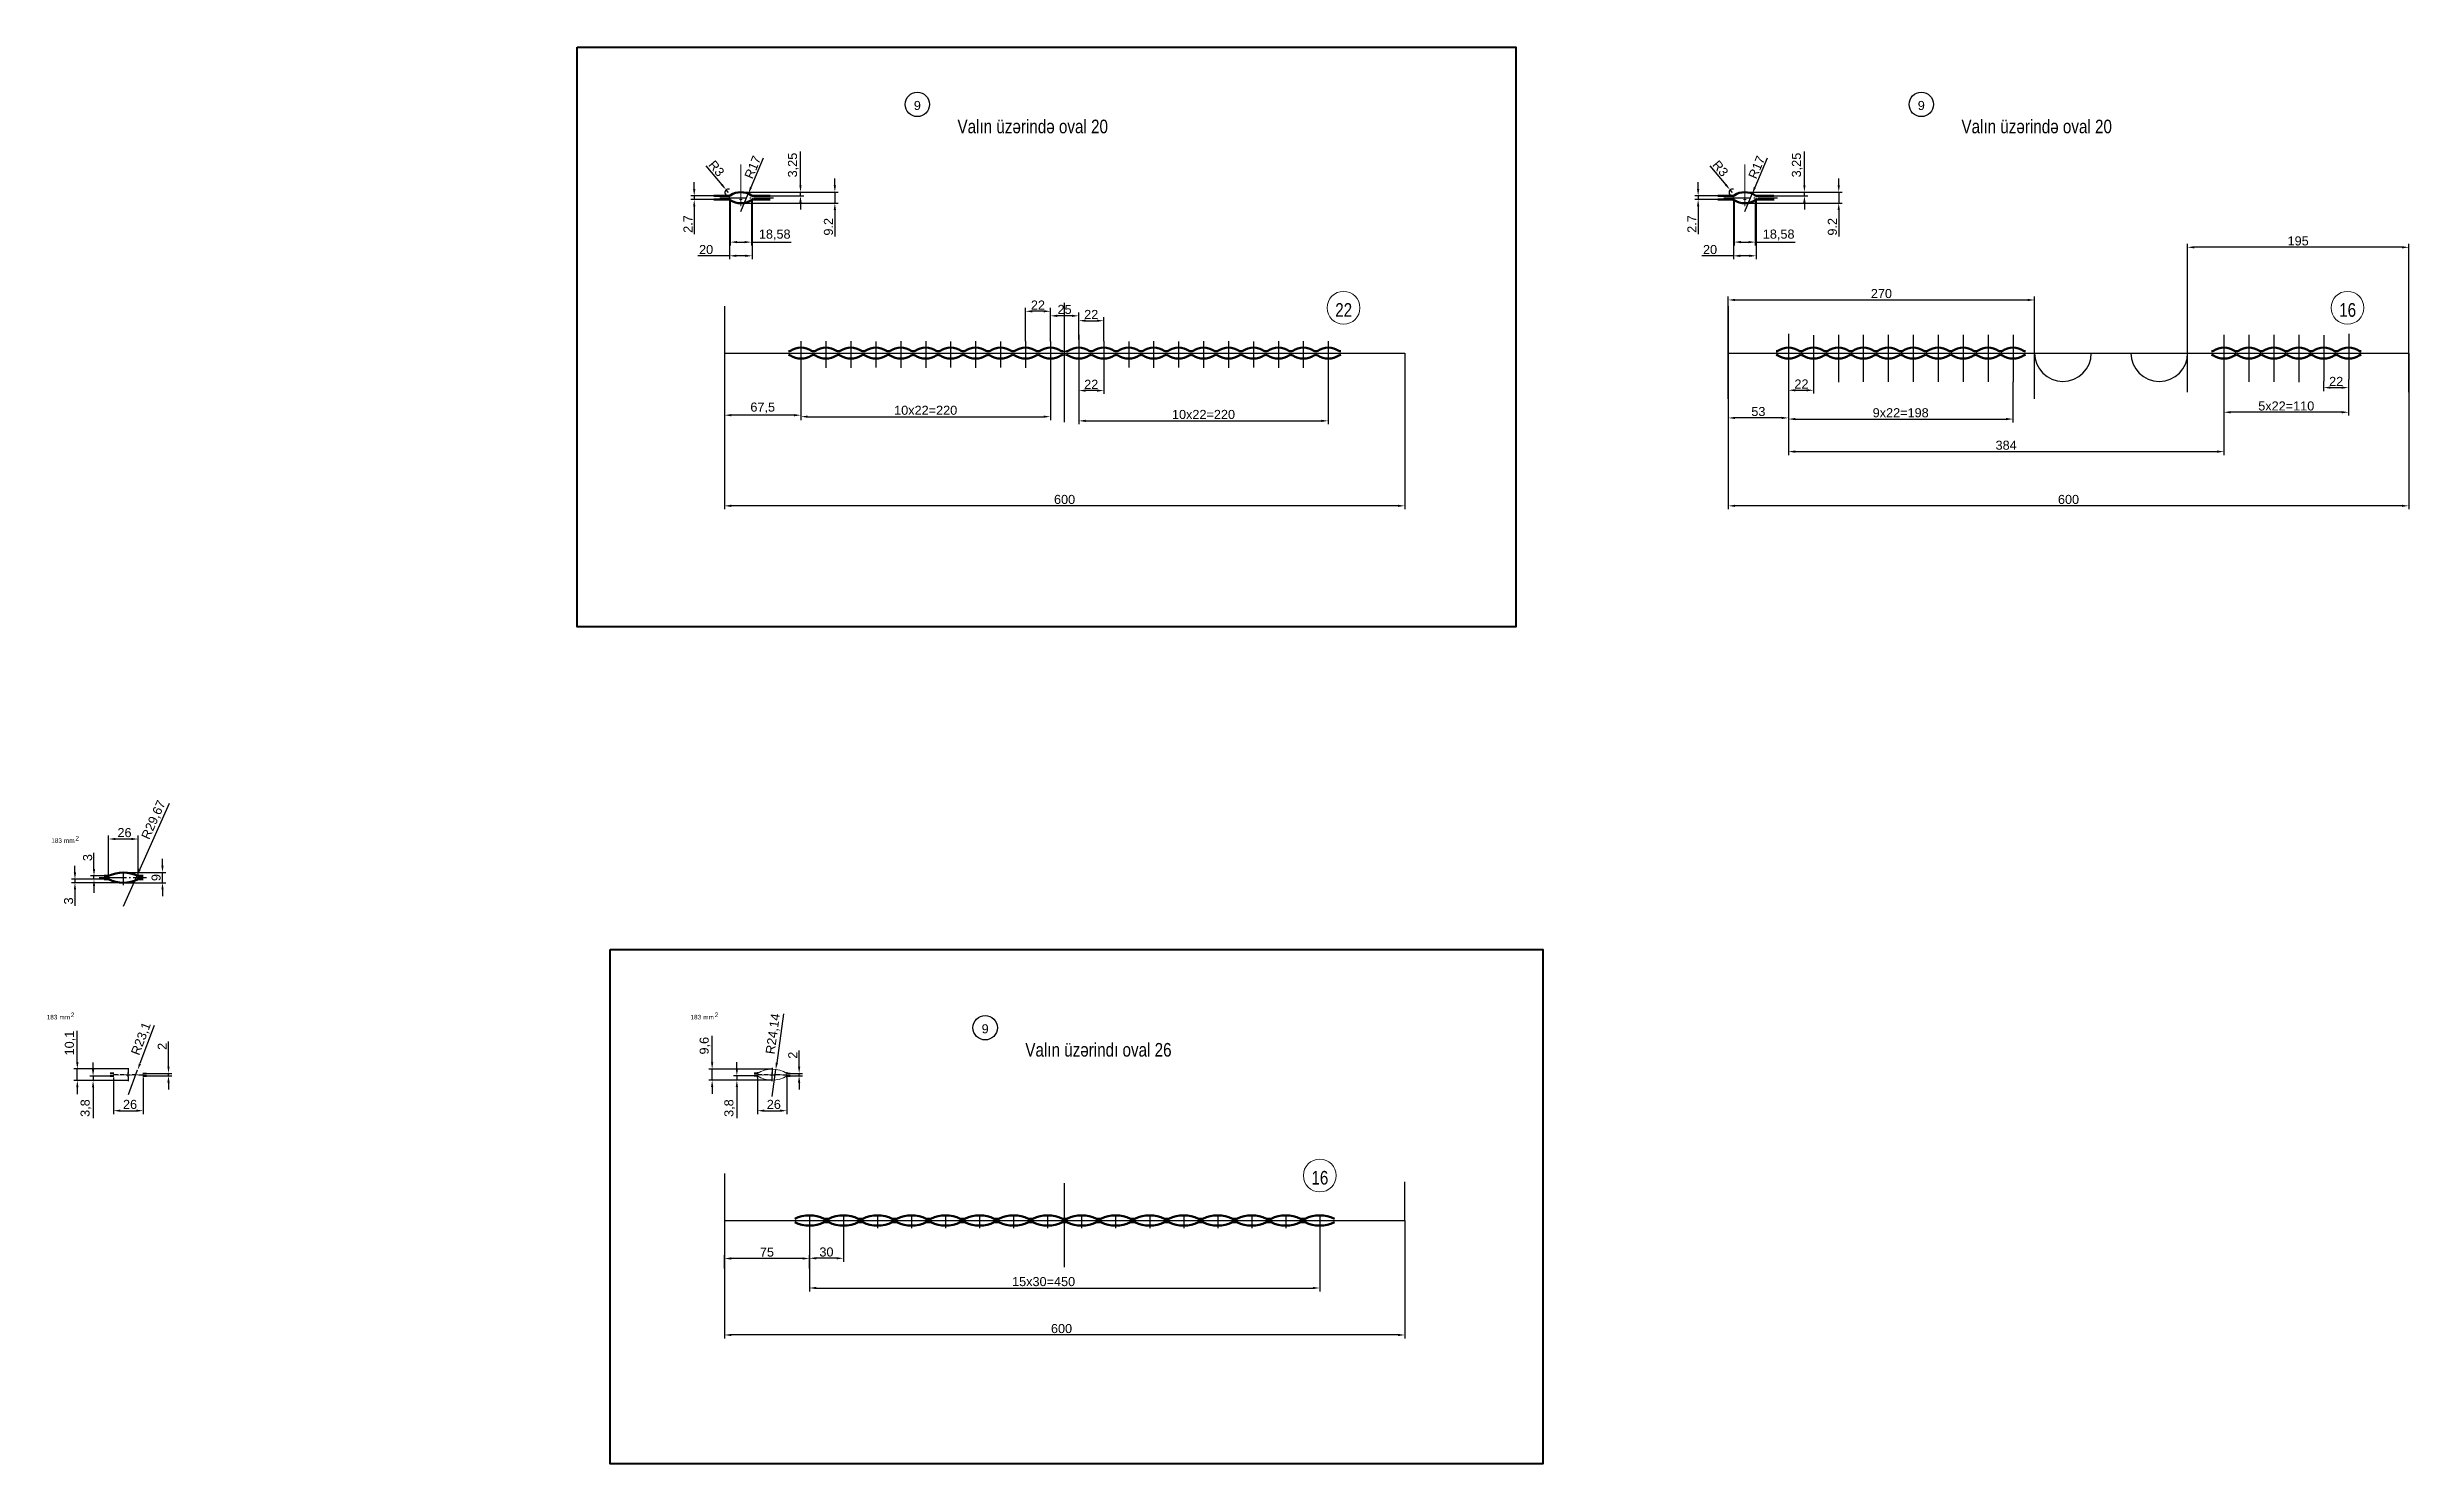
# Model space of a CAD drawing. Header units: millimetres. Extents: x 1526 to 31626, y -4643 to 9189.
# Drawn here: x 5017 to 7100, y -2134 to -885 of the extents above; entities that cross this region are included whole.
import ezdxf

# ---------------------------------------------------------------- set-up
doc = ezdxf.new("R2010")
doc.units = ezdxf.units.MM
doc.linetypes.add('ACAD_ISO04W100', pattern=[30, 24, -3, 0, -3])
for name, color, linetype, lineweight in [('Main', 1, 'Continuous', 40), ('Quota', 3, 'Continuous', 40), ('контурная', 7, 'Continuous', 50), ('осевые', 1, 'ACAD_ISO04W100', 25), ('размерные', 7, 'Continuous', 25), ('тонкая', 7, 'Continuous', 20), ('тонкий', 7, 'Continuous', 20)]:
    doc.layers.add(name, color=color, linetype=linetype, lineweight=lineweight)
doc.layers.add('осевая', color=4, linetype='Continuous')
doc.styles.add('s1v4', font='arial.ttf', dxfattribs={"height": 4})
doc.styles.add('s3v4', font='arial.ttf', dxfattribs={"width": 0.8, "height": 12})
doc.styles.get("Standard").update_dxf_attribs({"font": 'arial.ttf'})
doc.dimstyles.new('s2v4', dxfattribs={"dimtxt": 8, "dimasz": 6, "dimexe": 3, "dimexo": 0, "dimgap": 1.5, "dimtad": 1, "dimtxsty": 'Standard', "dimcen": 2.5, "dimadec": 0, "dimazin": 0, "dimtfac": 1, "dimtmove": 0, "dimatfit": 3, "dimfxl": 1, "dimarcsym": 0})
doc.dimstyles.new('s2v4$0', dxfattribs={"dimtxt": 8, "dimasz": 6, "dimexe": 3, "dimexo": 0, "dimgap": 1.5, "dimtad": 1, "dimtxsty": 'Standard', "dimcen": 2.5, "dimadec": 0, "dimazin": 0, "dimtfac": 1, "dimtmove": 0, "dimatfit": 3, "dimfxl": 1, "dimarcsym": 0})

msp = doc.modelspace()

# ---------------------------------------------------------------- texts
at = {"char_height": 8, "attachment_point": 5}
for insert in [(5784.44506, -936.41819), (6669.76153, -936.41819), (5844.25396, -1750.36061)]:
    msp.add_mtext('9', dxfattribs=dict(at, insert=insert))
at = {"layer": 'тонкая', "style": 's3v4', "width": 0.8}
for s, p in [('Valın üzərində oval 20 ', (5819.86237, -960.87469)), ('Valın üzərində oval 20 ', (6705.17885, -960.87469)), ('22', (6152.96399, -1122.60518)), ('16', (7038.28047, -1122.60518)), ('Valın üzərindı oval 26 ', (5879.67128, -1774.8171)), ('16', (6131.96872, -1887.59934))]:
    msp.add_text(s, height=12, dxfattribs=at).set_placement(p)
at = {"layer": 'тонкая', "style": 's1v4'}
for s, p in [('183', (5020.74802, -1586.36149)), ('2', (5042.0454, -1584.31754)), ('mm', (5031.97543, -1586.46209)), ('183', (5016.73492, -1742.00041)), ('mm', (5027.96233, -1742.10101)), ('2', (5038.0323, -1739.95646)), ('183', (5584.45636, -1742.00041)), ('mm', (5595.68378, -1742.10101)), ('2', (5605.75374, -1739.95646))]:
    msp.add_text(s, height=4, dxfattribs=at).set_placement(p)

# ---------------------------------------------------------------- blocks, each defined once
blk = doc.blocks.new('*D942')
at = {"layer": 'Defpoints', "color": 0, "transparency": 16777216}
for p in [(5614.3, -1877.9), (6214.3, -1919.3), (5614.3, -2020.2)]:
    blk.add_point(p, dxfattribs=at)
at = {"layer": 'тонкая', "color": 0, "lineweight": -2, "transparency": 16777216}
for p, q in [((5614.3, -1877.9), (5614.3, -2023.2)), ((6214.3, -1919.3), (6214.3, -2023.2)), ((6208.3, -2020.2), (5620.3, -2020.2))]:
    blk.add_line(p, q, dxfattribs=at)
at = {"layer": 'тонкая', "color": 0, "transparency": 16777216}
for points in [[(5620.3, -2019.2), (5620.3, -2021.2), (5614.3, -2020.2)], [(6208.3, -2019.2), (6208.3, -2021.2), (6214.3, -2020.2)]]:
    blk.add_solid(points, dxfattribs=at)
at = {"layer": 'тонкая', "color": 0, "transparency": 16777216, "insert": (5911.6, -2014.6), "char_height": 8, "attachment_point": 5}
blk.add_mtext('600', dxfattribs=at)
blk = doc.blocks.new('*D943')
at = {"layer": 'Defpoints', "color": 0, "transparency": 16777216}
for p in [(5689.3, -1926), (6139.3, -1926), (6139.3, -1978.8)]:
    blk.add_point(p, dxfattribs=at)
at = {"layer": 'размерные', "color": 0, "lineweight": -2, "transparency": 16777216}
for p, q in [((5689.3, -1926), (5689.3, -1981.8)), ((6139.3, -1926), (6139.3, -1981.8)), ((5695.3, -1978.8), (6133.3, -1978.8))]:
    blk.add_line(p, q, dxfattribs=at)
at = {"layer": 'размерные', "color": 0, "transparency": 16777216}
for points in [[(5695.3, -1977.8), (5695.3, -1979.8), (5689.3, -1978.8)], [(6133.3, -1977.8), (6133.3, -1979.8), (6139.3, -1978.8)]]:
    blk.add_solid(points, dxfattribs=at)
at = {"layer": 'размерные', "color": 0, "transparency": 16777216, "insert": (5895.8, -1973.2), "char_height": 8, "attachment_point": 5}
blk.add_mtext('15x30=450', dxfattribs=at)
blk = doc.blocks.new('*D944')
at = {"layer": 'Defpoints', "color": 0, "transparency": 16777216}
for p in [(5719.3, -1926), (5689.3, -1943.3), (5689.3, -1952.6)]:
    blk.add_point(p, dxfattribs=at)
at = {"layer": 'размерные', "color": 0, "lineweight": -2, "transparency": 16777216}
for p, q in [((5719.3, -1926), (5719.3, -1955.6)), ((5689.3, -1943.3), (5689.3, -1955.6)), ((5713.3, -1952.6), (5695.3, -1952.6))]:
    blk.add_line(p, q, dxfattribs=at)
at = {"layer": 'размерные', "color": 0, "transparency": 16777216}
for points in [[(5695.3, -1951.6), (5695.3, -1953.6), (5689.3, -1952.6)], [(5713.3, -1951.6), (5713.3, -1953.6), (5719.3, -1952.6)]]:
    blk.add_solid(points, dxfattribs=at)
at = {"layer": 'размерные', "color": 0, "transparency": 16777216, "insert": (5704.3, -1947.1), "char_height": 8, "attachment_point": 5}
blk.add_mtext('30', dxfattribs=at)
blk = doc.blocks.new('*D945')
at = {"layer": 'Defpoints', "color": 0, "transparency": 16777216}
for p in [(5614.3, -1952.8), (5614.3, -1961.7), (5689.3, -1961.7)]:
    blk.add_point(p, dxfattribs=at)
at = {"layer": 'размерные', "color": 0, "lineweight": -2, "transparency": 16777216}
for p, q in [((5614.3, -1961.7), (5614.3, -1949.8)), ((5683.3, -1952.8), (5620.3, -1952.8)), ((5689.3, -1961.7), (5689.3, -1949.8))]:
    blk.add_line(p, q, dxfattribs=at)
at = {"layer": 'размерные', "color": 0, "transparency": 16777216}
for points in [[(5620.3, -1951.8), (5620.3, -1953.8), (5614.3, -1952.8)], [(5683.3, -1951.8), (5683.3, -1953.8), (5689.3, -1952.8)]]:
    blk.add_solid(points, dxfattribs=at)
at = {"layer": 'размерные', "color": 0, "transparency": 16777216, "insert": (5651.8, -1947.2), "char_height": 8, "attachment_point": 5}
blk.add_mtext('75', dxfattribs=at)
blk = doc.blocks.new('*D946')
at = {"layer": 'Defpoints', "color": 0, "transparency": 16777216}
for p in [(5071.3, -1583), (5071.3, -1615.5), (5097.3, -1615.5)]:
    blk.add_point(p, dxfattribs=at)
at = {"layer": 'тонкий', "color": 0, "lineweight": -2, "transparency": 16777216}
for p, q in [((5071.3, -1615.5), (5071.3, -1580)), ((5097.3, -1615.5), (5097.3, -1580)), ((5091.3, -1583), (5077.3, -1583))]:
    blk.add_line(p, q, dxfattribs=at)
at = {"layer": 'тонкий', "color": 0, "transparency": 16777216}
for points in [[(5077.3, -1582), (5077.3, -1584), (5071.3, -1583)], [(5091.3, -1582), (5091.3, -1584), (5097.3, -1583)]]:
    blk.add_solid(points, dxfattribs=at)
at = {"layer": 'тонкий', "color": 0, "transparency": 16777216, "insert": (5085.3, -1577.4), "char_height": 8, "attachment_point": 5}
blk.add_mtext('26', dxfattribs=at)
blk = doc.blocks.new('*D947')
at = {"layer": 'Defpoints', "color": 0, "transparency": 16777216}
for p in [(5041.6, -1618.5), (5067.4, -1618.5), (5084.3, -1621.5)]:
    blk.add_point(p, dxfattribs=at)
at = {"layer": 'тонкий', "color": 0, "lineweight": -2, "transparency": 16777216}
for p, q in [((5067.4, -1618.5), (5038.6, -1618.5)), ((5084.3, -1621.5), (5038.6, -1621.5)), ((5041.6, -1612.5), (5041.6, -1606.5)), ((5041.6, -1618.5), (5041.6, -1621.5)), ((5041.6, -1627.5), (5041.6, -1641.8))]:
    blk.add_line(p, q, dxfattribs=at)
at = {"layer": 'тонкий', "color": 0, "transparency": 16777216}
for points in [[(5040.6, -1612.5), (5042.6, -1612.5), (5041.6, -1618.5)], [(5040.6, -1627.5), (5042.6, -1627.5), (5041.6, -1621.5)]]:
    blk.add_solid(points, dxfattribs=at)
at = {"layer": 'тонкий', "color": 0, "transparency": 16777216, "insert": (5036, -1637.6), "char_height": 8, "attachment_point": 5, "rotation": 90}
blk.add_mtext('3', dxfattribs=at)
blk = doc.blocks.new('*D948')
at = {"layer": 'Defpoints', "color": 0, "transparency": 16777216}
for p in [(5084.3, -1612.5), (5084.3, -1621.5), (5118.8, -1612.5)]:
    blk.add_point(p, dxfattribs=at)
at = {"layer": 'тонкий', "color": 0, "lineweight": -2, "transparency": 16777216}
for p, q in [((5118.8, -1606.5), (5118.8, -1600.5)), ((5084.3, -1612.5), (5121.8, -1612.5)), ((5084.3, -1621.5), (5121.8, -1621.5)), ((5118.8, -1621.5), (5118.8, -1612.5)), ((5118.8, -1627.5), (5118.8, -1633.5))]:
    blk.add_line(p, q, dxfattribs=at)
at = {"layer": 'тонкий', "color": 0, "transparency": 16777216}
for points in [[(5117.8, -1606.5), (5119.8, -1606.5), (5118.8, -1612.5)], [(5117.8, -1627.5), (5119.8, -1627.5), (5118.8, -1621.5)]]:
    blk.add_solid(points, dxfattribs=at)
at = {"layer": 'тонкий', "color": 0, "transparency": 16777216, "insert": (5113.2, -1617), "char_height": 8, "attachment_point": 5, "rotation": 90}
blk.add_mtext('9', dxfattribs=at)
blk = doc.blocks.new('*D949')
at = {"layer": 'Defpoints', "color": 0, "transparency": 16777216}
for p in [(5058.4, -1615.5), (5067.4, -1615.5), (5067.4, -1618.5)]:
    blk.add_point(p, dxfattribs=at)
at = {"layer": 'тонкий', "color": 0, "lineweight": -2, "transparency": 16777216}
for p, q in [((5058.4, -1609.5), (5058.4, -1595.3)), ((5067.4, -1615.5), (5055.4, -1615.5)), ((5067.4, -1618.5), (5055.4, -1618.5)), ((5058.4, -1618.5), (5058.4, -1615.5)), ((5058.4, -1624.5), (5058.4, -1630.5))]:
    blk.add_line(p, q, dxfattribs=at)
at = {"layer": 'тонкий', "color": 0, "transparency": 16777216}
for points in [[(5057.4, -1609.5), (5059.4, -1609.5), (5058.4, -1615.5)], [(5057.4, -1624.5), (5059.4, -1624.5), (5058.4, -1618.5)]]:
    blk.add_solid(points, dxfattribs=at)
at = {"layer": 'тонкий', "color": 0, "transparency": 16777216, "insert": (5052.8, -1599.4), "char_height": 8, "attachment_point": 5, "rotation": 90}
blk.add_mtext('3', dxfattribs=at)
blk = doc.blocks.new('*D950')
at = {"layer": 'Defpoints', "color": 0, "transparency": 16777216}
for p in [(5096.4, -1615.1), (5084.3, -1642.2)]:
    blk.add_point(p, dxfattribs=at)
at = {"layer": 'тонкий', "color": 0, "lineweight": -2, "transparency": 16777216}
for p, q in [((5124.8, -1551.7), (5098.8, -1609.6)), ((5084.3, -1642.2), (5096.4, -1615.1))]:
    blk.add_line(p, q, dxfattribs=at)
at = {"layer": 'тонкий', "color": 0, "transparency": 16777216}
blk.add_solid([(5097.9, -1609.2), (5099.8, -1610), (5096.4, -1615.1)], dxfattribs=at)
at = {"layer": 'тонкий', "color": 0, "transparency": 16777216, "insert": (5111.4, -1566.3), "char_height": 8, "attachment_point": 5, "rotation": 65.8668}
blk.add_mtext('R29,67', dxfattribs=at)
blk = doc.blocks.new('*D951')
at = {"layer": 'Defpoints', "color": 0, "transparency": 16777216}
for p in [(5643.4, -1793.3), (5669.4, -1793.3), (5669.4, -1822.5)]:
    blk.add_point(p, dxfattribs=at)
at = {"layer": 'тонкий', "color": 0, "lineweight": -2, "transparency": 16777216}
for p, q in [((5643.4, -1793.3), (5643.4, -1825.5)), ((5669.4, -1793.3), (5669.4, -1825.5)), ((5649.4, -1822.5), (5663.4, -1822.5))]:
    blk.add_line(p, q, dxfattribs=at)
at = {"layer": 'тонкий', "color": 0, "transparency": 16777216}
for points in [[(5649.4, -1821.5), (5649.4, -1823.5), (5643.4, -1822.5)], [(5663.4, -1821.5), (5663.4, -1823.5), (5669.4, -1822.5)]]:
    blk.add_solid(points, dxfattribs=at)
at = {"layer": 'тонкий', "color": 0, "transparency": 16777216, "insert": (5657.9, -1817), "char_height": 8, "attachment_point": 5}
blk.add_mtext('26', dxfattribs=at)
blk = doc.blocks.new('*D952')
at = {"layer": 'Defpoints', "color": 0, "transparency": 16777216}
for p in [(5625.3, -1795.5), (5640.4, -1791.7), (5656.4, -1795.5)]:
    blk.add_point(p, dxfattribs=at)
at = {"layer": 'тонкий', "color": 0, "lineweight": -2, "transparency": 16777216}
for p, q in [((5625.3, -1785.7), (5625.3, -1779.7)), ((5640.4, -1791.7), (5622.3, -1791.7)), ((5656.4, -1795.5), (5622.3, -1795.5)), ((5625.3, -1791.7), (5625.3, -1795.5)), ((5625.3, -1801.5), (5625.3, -1829))]:
    blk.add_line(p, q, dxfattribs=at)
at = {"layer": 'тонкий', "color": 0, "transparency": 16777216}
for points in [[(5624.3, -1785.7), (5626.3, -1785.7), (5625.3, -1791.7)], [(5624.3, -1801.5), (5626.3, -1801.5), (5625.3, -1795.5)]]:
    blk.add_solid(points, dxfattribs=at)
at = {"layer": 'тонкий', "color": 0, "transparency": 16777216, "insert": (5619, -1820.2), "char_height": 8, "attachment_point": 5, "rotation": 90}
blk.add_mtext('3,8', dxfattribs=at)
blk = doc.blocks.new('*D953')
at = {"layer": 'Defpoints', "color": 0, "transparency": 16777216}
for p in [(5104.7, -1789.7), (5124.1, -1789.7), (5104.7, -1791.7)]:
    blk.add_point(p, dxfattribs=at)
at = {"layer": 'тонкий', "color": 0, "lineweight": -2, "transparency": 16777216}
for p, q in [((5124.1, -1783.7), (5124.1, -1761.6)), ((5104.7, -1789.7), (5127.1, -1789.7)), ((5124.1, -1791.7), (5124.1, -1789.7)), ((5104.7, -1791.7), (5127.1, -1791.7)), ((5124.1, -1797.7), (5124.1, -1803.7))]:
    blk.add_line(p, q, dxfattribs=at)
at = {"layer": 'тонкий', "color": 0, "transparency": 16777216}
for points in [[(5123.1, -1783.7), (5125.1, -1783.7), (5124.1, -1789.7)], [(5123.1, -1797.7), (5125.1, -1797.7), (5124.1, -1791.7)]]:
    blk.add_solid(points, dxfattribs=at)
at = {"layer": 'тонкий', "color": 0, "transparency": 16777216, "insert": (5118.6, -1765.8), "char_height": 8, "attachment_point": 5, "rotation": 90}
blk.add_mtext('2', dxfattribs=at)
blk = doc.blocks.new('*D954')
at = {"layer": 'Defpoints', "color": 0, "transparency": 16777216}
for p in [(5075.7, -1793.3), (5101.7, -1793.3), (5101.7, -1822.5)]:
    blk.add_point(p, dxfattribs=at)
at = {"layer": 'тонкий', "color": 0, "lineweight": -2, "transparency": 16777216}
for p, q in [((5075.7, -1793.3), (5075.7, -1825.5)), ((5101.7, -1793.3), (5101.7, -1825.5)), ((5081.7, -1822.5), (5095.7, -1822.5))]:
    blk.add_line(p, q, dxfattribs=at)
at = {"layer": 'тонкий', "color": 0, "transparency": 16777216}
for points in [[(5081.7, -1821.5), (5081.7, -1823.5), (5075.7, -1822.5)], [(5095.7, -1821.5), (5095.7, -1823.5), (5101.7, -1822.5)]]:
    blk.add_solid(points, dxfattribs=at)
at = {"layer": 'тонкий', "color": 0, "transparency": 16777216, "insert": (5090.2, -1817), "char_height": 8, "attachment_point": 5}
blk.add_mtext('26', dxfattribs=at)
blk = doc.blocks.new('*D955')
at = {"layer": 'Defpoints', "color": 0, "transparency": 16777216}
for p in [(5096.8, -1786.6), (5088.7, -1808.2)]:
    blk.add_point(p, dxfattribs=at)
at = {"layer": 'тонкий', "color": 0, "lineweight": -2, "transparency": 16777216}
for p, q in [((5111.6, -1747.4), (5098.9, -1781)), ((5088.7, -1808.2), (5096.8, -1786.6))]:
    blk.add_line(p, q, dxfattribs=at)
at = {"layer": 'тонкий', "color": 0, "transparency": 16777216}
blk.add_solid([(5098, -1780.7), (5099.9, -1781.4), (5096.8, -1786.6)], dxfattribs=at)
at = {"layer": 'тонкий', "color": 0, "transparency": 16777216, "insert": (5100.4, -1759.2), "char_height": 8, "attachment_point": 5, "rotation": 69.3406}
blk.add_mtext('R23,1', dxfattribs=at)
blk = doc.blocks.new('*D956')
at = {"layer": 'Defpoints', "color": 0, "transparency": 16777216}
for p in [(5043.7, -1785.7), (5088.7, -1785.7), (5088.7, -1795.8)]:
    blk.add_point(p, dxfattribs=at)
at = {"layer": 'тонкий', "color": 0, "lineweight": -2, "transparency": 16777216}
for p, q in [((5043.7, -1779.7), (5043.7, -1752.2)), ((5088.7, -1785.7), (5040.7, -1785.7)), ((5043.7, -1795.8), (5043.7, -1785.7)), ((5088.7, -1795.8), (5040.7, -1795.8)), ((5043.7, -1801.8), (5043.7, -1807.8))]:
    blk.add_line(p, q, dxfattribs=at)
at = {"layer": 'тонкий', "color": 0, "transparency": 16777216}
for points in [[(5042.7, -1779.7), (5044.7, -1779.7), (5043.7, -1785.7)], [(5042.7, -1801.8), (5044.7, -1801.8), (5043.7, -1795.8)]]:
    blk.add_solid(points, dxfattribs=at)
at = {"layer": 'тонкий', "color": 0, "transparency": 16777216, "insert": (5037.4, -1762.9), "char_height": 8, "attachment_point": 5, "rotation": 90}
blk.add_mtext('10,1', dxfattribs=at)
blk = doc.blocks.new('*D957')
at = {"layer": 'Defpoints', "color": 0, "transparency": 16777216}
for p in [(5057.6, -1795.8), (5072.7, -1792), (5072.8, -1795.8)]:
    blk.add_point(p, dxfattribs=at)
at = {"layer": 'тонкий', "color": 0, "lineweight": -2, "transparency": 16777216}
for p, q in [((5057.6, -1786), (5057.6, -1780)), ((5072.7, -1792), (5054.6, -1792)), ((5072.8, -1795.8), (5054.6, -1795.8)), ((5057.6, -1792), (5057.6, -1795.8)), ((5057.6, -1801.8), (5057.6, -1829))]:
    blk.add_line(p, q, dxfattribs=at)
at = {"layer": 'тонкий', "color": 0, "transparency": 16777216}
for points in [[(5056.6, -1786), (5058.6, -1786), (5057.6, -1792)], [(5056.6, -1801.8), (5058.6, -1801.8), (5057.6, -1795.8)]]:
    blk.add_solid(points, dxfattribs=at)
at = {"layer": 'тонкий', "color": 0, "transparency": 16777216, "insert": (5051.3, -1820.2), "char_height": 8, "attachment_point": 5, "rotation": 90}
blk.add_mtext('3,8', dxfattribs=at)
blk = doc.blocks.new('*D958')
at = {"layer": 'Defpoints', "color": 0, "transparency": 16777216}
for p in [(5659.7, -1786.2), (5656.4, -1810.1)]:
    blk.add_point(p, dxfattribs=at)
at = {"layer": 'размерные', "color": 0, "lineweight": -2, "transparency": 16777216}
for p, q in [((5666.5, -1737), (5660.5, -1780.2)), ((5656.4, -1810.1), (5659.7, -1786.2))]:
    blk.add_line(p, q, dxfattribs=at)
at = {"layer": 'размерные', "color": 0, "transparency": 16777216}
blk.add_solid([(5659.5, -1780.1), (5661.5, -1780.4), (5659.7, -1786.2)], dxfattribs=at)
at = {"layer": 'размерные', "color": 0, "transparency": 16777216, "insert": (5657.7, -1754.8), "char_height": 8, "attachment_point": 5, "rotation": 82.119}
blk.add_mtext('R24,14', dxfattribs=at)
blk = doc.blocks.new('*D959')
at = {"layer": 'Defpoints', "color": 0, "transparency": 16777216}
for p in [(5672.4, -1789.7), (5680.2, -1789.7), (5672.4, -1791.7)]:
    blk.add_point(p, dxfattribs=at)
at = {"layer": 'размерные', "color": 0, "lineweight": -2, "transparency": 16777216}
for p, q in [((5680.2, -1783.7), (5680.2, -1769.4)), ((5672.4, -1789.7), (5683.2, -1789.7)), ((5680.2, -1791.7), (5680.2, -1789.7)), ((5672.4, -1791.7), (5683.2, -1791.7)), ((5680.2, -1797.7), (5680.2, -1803.7))]:
    blk.add_line(p, q, dxfattribs=at)
at = {"layer": 'размерные', "color": 0, "transparency": 16777216}
for points in [[(5679.2, -1783.7), (5681.2, -1783.7), (5680.2, -1789.7)], [(5679.2, -1797.7), (5681.2, -1797.7), (5680.2, -1791.7)]]:
    blk.add_solid(points, dxfattribs=at)
at = {"layer": 'размерные', "color": 0, "transparency": 16777216, "insert": (5674.6, -1773.6), "char_height": 8, "attachment_point": 5, "rotation": 90}
blk.add_mtext('2', dxfattribs=at)
blk = doc.blocks.new('*D960')
at = {"layer": 'Defpoints', "color": 0, "transparency": 16777216}
for p in [(5603.5, -1785.9), (5656.4, -1785.9), (5656.4, -1795.5)]:
    blk.add_point(p, dxfattribs=at)
at = {"layer": 'размерные', "color": 0, "lineweight": -2, "transparency": 16777216}
for p, q in [((5603.5, -1779.9), (5603.5, -1756.4)), ((5656.4, -1785.9), (5600.5, -1785.9)), ((5603.5, -1795.5), (5603.5, -1785.9)), ((5656.4, -1795.5), (5600.5, -1795.5)), ((5603.5, -1801.5), (5603.5, -1807.5))]:
    blk.add_line(p, q, dxfattribs=at)
at = {"layer": 'размерные', "color": 0, "transparency": 16777216}
for points in [[(5602.5, -1779.9), (5604.5, -1779.9), (5603.5, -1785.9)], [(5602.5, -1801.5), (5604.5, -1801.5), (5603.5, -1795.5)]]:
    blk.add_solid(points, dxfattribs=at)
at = {"layer": 'размерные', "color": 0, "transparency": 16777216, "insert": (5597.2, -1765.2), "char_height": 8, "attachment_point": 5, "rotation": 90}
blk.add_mtext('9,6', dxfattribs=at)
blk = doc.blocks.new('*D773')
at = {"layer": 'Defpoints', "color": 0, "transparency": 16777216}
for p in [(5614.3, -1113.3), (6214.3, -1154.7), (5614.3, -1289.3)]:
    blk.add_point(p, dxfattribs=at)
at = {"layer": 'тонкая', "color": 0, "lineweight": -2, "transparency": 16777216}
for p, q in [((5614.3, -1113.3), (5614.3, -1292.3)), ((6214.3, -1154.7), (6214.3, -1292.3)), ((6208.3, -1289.3), (5620.3, -1289.3))]:
    blk.add_line(p, q, dxfattribs=at)
at = {"layer": 'тонкая', "color": 0, "transparency": 16777216}
for points in [[(5620.3, -1288.3), (5620.3, -1290.3), (5614.3, -1289.3)], [(6208.3, -1288.3), (6208.3, -1290.3), (6214.3, -1289.3)]]:
    blk.add_solid(points, dxfattribs=at)
at = {"layer": 'тонкая', "color": 0, "transparency": 16777216, "insert": (5914.3, -1283.7), "char_height": 8, "attachment_point": 5}
blk.add_mtext('600', dxfattribs=at)
blk = doc.blocks.new('*D772')
at = {"layer": 'Defpoints', "color": 0, "transparency": 16777216}
for p in [(5618.8, -1019.3), (5638.8, -1019.3), (5618.8, -1068.9)]:
    blk.add_point(p, dxfattribs=at)
at = {"layer": 'тонкий', "color": 0, "lineweight": -2, "transparency": 16777216}
for p, q in [((5618.8, -1019.3), (5618.8, -1071.9)), ((5638.8, -1019.3), (5638.8, -1071.9)), ((5618.8, -1068.9), (5590.9, -1068.9)), ((5632.8, -1068.9), (5624.8, -1068.9))]:
    blk.add_line(p, q, dxfattribs=at)
at = {"layer": 'тонкий', "color": 0, "transparency": 16777216}
for points in [[(5624.8, -1067.9), (5624.8, -1069.9), (5618.8, -1068.9)], [(5632.8, -1067.9), (5632.8, -1069.9), (5638.8, -1068.9)]]:
    blk.add_solid(points, dxfattribs=at)
at = {"layer": 'тонкий', "color": 0, "transparency": 16777216, "insert": (5598.2, -1063.4), "char_height": 8, "attachment_point": 5}
blk.add_mtext('20', dxfattribs=at)
blk = doc.blocks.new('*D774')
at = {"layer": 'Defpoints', "color": 0, "transparency": 16777216}
for p in [(5628.8, -1012.8), (5644.8, -1016.1), (5681.4, -1012.8)]:
    blk.add_point(p, dxfattribs=at)
at = {"layer": 'тонкий', "color": 0, "lineweight": -2, "transparency": 16777216}
for p, q in [((5681.4, -1006.8), (5681.4, -977)), ((5628.8, -1012.8), (5684.4, -1012.8)), ((5644.8, -1016.1), (5684.4, -1016.1)), ((5681.4, -1016.1), (5681.4, -1012.8)), ((5681.4, -1022.1), (5681.4, -1028.1))]:
    blk.add_line(p, q, dxfattribs=at)
at = {"layer": 'тонкий', "color": 0, "transparency": 16777216}
for points in [[(5680.4, -1006.8), (5682.4, -1006.8), (5681.4, -1012.8)], [(5680.4, -1022.1), (5682.4, -1022.1), (5681.4, -1016.1)]]:
    blk.add_solid(points, dxfattribs=at)
at = {"layer": 'тонкий', "color": 0, "transparency": 16777216, "insert": (5675.1, -988.9), "char_height": 8, "attachment_point": 5, "rotation": 90}
blk.add_mtext('3,25', dxfattribs=at)
blk = doc.blocks.new('*D775')
at = {"layer": 'Defpoints', "color": 0, "transparency": 16777216}
for p in [(5660.3, -1012.8), (5628.8, -1022.5), (5711.7, -1022.5)]:
    blk.add_point(p, dxfattribs=at)
at = {"layer": 'тонкий', "color": 0, "lineweight": -2, "transparency": 16777216}
for p, q in [((5660.3, -1012.8), (5714.7, -1012.8)), ((5711.7, -1006.8), (5711.7, -1000.8)), ((5711.7, -1012.8), (5711.7, -1022.5)), ((5628.8, -1022.5), (5714.7, -1022.5)), ((5711.7, -1028.5), (5711.7, -1052))]:
    blk.add_line(p, q, dxfattribs=at)
at = {"layer": 'тонкий', "color": 0, "transparency": 16777216}
for points in [[(5710.7, -1006.8), (5712.7, -1006.8), (5711.7, -1012.8)], [(5710.7, -1028.5), (5712.7, -1028.5), (5711.7, -1022.5)]]:
    blk.add_solid(points, dxfattribs=at)
at = {"layer": 'тонкий', "color": 0, "transparency": 16777216, "insert": (5706.1, -1043.3), "char_height": 8, "attachment_point": 5, "rotation": 90}
blk.add_mtext('9.2', dxfattribs=at)
blk = doc.blocks.new('*D776')
at = {"layer": 'Defpoints', "color": 0, "transparency": 16777216}
for p in [(5587.7, -1019.3), (5608, -1016.1), (5608, -1019.3)]:
    blk.add_point(p, dxfattribs=at)
at = {"layer": 'тонкий', "color": 0, "lineweight": -2, "transparency": 16777216}
for p, q in [((5608, -1016.1), (5584.7, -1016.1)), ((5608, -1019.3), (5584.7, -1019.3)), ((5587.7, -1010.1), (5587.7, -1004.1)), ((5587.7, -1016.1), (5587.7, -1019.3)), ((5587.7, -1025.3), (5587.7, -1049.8))]:
    blk.add_line(p, q, dxfattribs=at)
at = {"layer": 'тонкий', "color": 0, "transparency": 16777216}
for points in [[(5586.7, -1010.1), (5588.7, -1010.1), (5587.7, -1016.1)], [(5586.7, -1025.3), (5588.7, -1025.3), (5587.7, -1019.3)]]:
    blk.add_solid(points, dxfattribs=at)
at = {"layer": 'тонкий', "color": 0, "transparency": 16777216, "insert": (5582.2, -1040.9), "char_height": 8, "attachment_point": 5, "rotation": 90}
blk.add_mtext('2.7', dxfattribs=at)
blk = doc.blocks.new('*D777')
at = {"layer": 'Defpoints', "color": 0, "transparency": 16777216}
for p in [(5635.4, -1014.2), (5628.8, -1029.8)]:
    blk.add_point(p, dxfattribs=at)
at = {"layer": 'тонкий', "color": 0, "lineweight": -2, "transparency": 16777216}
for p, q in [((5648.6, -982.7), (5637.7, -1008.6)), ((5628.8, -1029.8), (5635.4, -1014.2))]:
    blk.add_line(p, q, dxfattribs=at)
at = {"layer": 'тонкий', "color": 0, "transparency": 16777216}
blk.add_solid([(5636.8, -1008.2), (5638.6, -1009), (5635.4, -1014.2)], dxfattribs=at)
at = {"layer": 'тонкий', "color": 0, "transparency": 16777216, "insert": (5639.3, -990.8), "char_height": 8, "attachment_point": 5, "rotation": 67.1227}
blk.add_mtext('R17', dxfattribs=at)
blk = doc.blocks.new('*D778')
at = {"layer": 'Defpoints', "color": 0, "transparency": 16777216}
for p in [(5615.9, -1010.8), (5617.8, -1013.1)]:
    blk.add_point(p, dxfattribs=at)
at = {"layer": 'тонкий', "color": 0, "lineweight": -2, "transparency": 16777216}
for p, q in [((5597.9, -989.5), (5612, -1006.2)), ((5617.8, -1013.1), (5615.9, -1010.8))]:
    blk.add_line(p, q, dxfattribs=at)
blk.add_arc((5617.8, -1013.1), 3, 72.8875, 270, dxfattribs=at)
at = {"layer": 'тонкий', "color": 0, "transparency": 16777216}
blk.add_solid([(5612.8, -1005.6), (5611.3, -1006.8), (5615.9, -1010.8)], dxfattribs=at)
at = {"layer": 'тонкий', "color": 0, "transparency": 16777216, "insert": (5607.3, -991.9), "char_height": 8, "attachment_point": 5, "rotation": 310.1832}
blk.add_mtext('R3', dxfattribs=at)
blk = doc.blocks.new('*D779')
at = {"layer": 'Defpoints', "color": 0, "transparency": 16777216}
for p in [(5619.5, -1019.8), (5638.1, -1019.8), (5638.1, -1056.8)]:
    blk.add_point(p, dxfattribs=at)
at = {"layer": 'тонкий', "color": 0, "lineweight": -2, "transparency": 16777216}
for p, q in [((5619.5, -1019.8), (5619.5, -1059.8)), ((5638.1, -1019.8), (5638.1, -1059.8)), ((5625.5, -1056.8), (5632.1, -1056.8)), ((5638.1, -1056.8), (5673.3, -1056.8))]:
    blk.add_line(p, q, dxfattribs=at)
at = {"layer": 'тонкий', "color": 0, "transparency": 16777216}
for points in [[(5625.5, -1055.8), (5625.5, -1057.8), (5619.5, -1056.8)], [(5632.1, -1055.8), (5632.1, -1057.8), (5638.1, -1056.8)]]:
    blk.add_solid(points, dxfattribs=at)
at = {"layer": 'тонкий', "color": 0, "transparency": 16777216, "insert": (5658.7, -1050.5), "char_height": 8, "attachment_point": 5}
blk.add_mtext('18,58', dxfattribs=at)
blk = doc.blocks.new('*D924')
at = {"layer": 'Defpoints', "color": 0, "transparency": 16777216}
for p in [(6499.6, -1177.9), (6552.6, -1177.9), (6499.6, -1211.8)]:
    blk.add_point(p, dxfattribs=at)
at = {"layer": 'тонкая', "color": 0, "lineweight": -2, "transparency": 16777216}
for p, q in [((6499.6, -1177.9), (6499.6, -1214.8)), ((6552.6, -1177.9), (6552.6, -1214.8)), ((6546.6, -1211.8), (6505.6, -1211.8))]:
    blk.add_line(p, q, dxfattribs=at)
at = {"layer": 'тонкая', "color": 0, "transparency": 16777216}
for points in [[(6505.6, -1210.8), (6505.6, -1212.8), (6499.6, -1211.8)], [(6546.6, -1210.8), (6546.6, -1212.8), (6552.6, -1211.8)]]:
    blk.add_solid(points, dxfattribs=at)
at = {"layer": 'тонкая', "color": 0, "transparency": 16777216, "insert": (6526.1, -1206.2), "char_height": 8, "attachment_point": 5}
blk.add_mtext('53', dxfattribs=at)
blk = doc.blocks.new('*D925')
at = {"layer": 'Defpoints', "color": 0, "transparency": 16777216}
for p in [(6499.6, -1113.3), (7099.6, -1154.7), (6499.6, -1289.3)]:
    blk.add_point(p, dxfattribs=at)
at = {"layer": 'тонкая', "color": 0, "lineweight": -2, "transparency": 16777216}
for p, q in [((6499.6, -1113.3), (6499.6, -1292.3)), ((7099.6, -1154.7), (7099.6, -1292.3)), ((7093.6, -1289.3), (6505.6, -1289.3))]:
    blk.add_line(p, q, dxfattribs=at)
at = {"layer": 'тонкая', "color": 0, "transparency": 16777216}
for points in [[(6505.6, -1288.3), (6505.6, -1290.3), (6499.6, -1289.3)], [(7093.6, -1288.3), (7093.6, -1290.3), (7099.6, -1289.3)]]:
    blk.add_solid(points, dxfattribs=at)
at = {"layer": 'тонкая', "color": 0, "transparency": 16777216, "insert": (6799.6, -1283.7), "char_height": 8, "attachment_point": 5}
blk.add_mtext('600', dxfattribs=at)
blk = doc.blocks.new('*D919')
at = {"layer": 'Defpoints', "color": 0, "transparency": 16777216}
for p in [(6504.1, -1019.3), (6524.1, -1019.3), (6504.1, -1068.9)]:
    blk.add_point(p, dxfattribs=at)
at = {"layer": 'тонкий', "color": 0, "lineweight": -2, "transparency": 16777216}
for p, q in [((6504.1, -1019.3), (6504.1, -1071.9)), ((6524.1, -1019.3), (6524.1, -1071.9)), ((6504.1, -1068.9), (6476.2, -1068.9)), ((6518.1, -1068.9), (6510.1, -1068.9))]:
    blk.add_line(p, q, dxfattribs=at)
at = {"layer": 'тонкий', "color": 0, "transparency": 16777216}
for points in [[(6510.1, -1067.9), (6510.1, -1069.9), (6504.1, -1068.9)], [(6518.1, -1067.9), (6518.1, -1069.9), (6524.1, -1068.9)]]:
    blk.add_solid(points, dxfattribs=at)
at = {"layer": 'тонкий', "color": 0, "transparency": 16777216, "insert": (6483.5, -1063.4), "char_height": 8, "attachment_point": 5}
blk.add_mtext('20', dxfattribs=at)
blk = doc.blocks.new('*D926')
at = {"layer": 'Defpoints', "color": 0, "transparency": 16777216}
for p in [(6514.1, -1012.8), (6530.1, -1016.1), (6566.7, -1012.8)]:
    blk.add_point(p, dxfattribs=at)
at = {"layer": 'тонкий', "color": 0, "lineweight": -2, "transparency": 16777216}
for p, q in [((6566.7, -1006.8), (6566.7, -977)), ((6514.1, -1012.8), (6569.7, -1012.8)), ((6530.1, -1016.1), (6569.7, -1016.1)), ((6566.7, -1016.1), (6566.7, -1012.8)), ((6566.7, -1022.1), (6566.7, -1028.1))]:
    blk.add_line(p, q, dxfattribs=at)
at = {"layer": 'тонкий', "color": 0, "transparency": 16777216}
for points in [[(6565.7, -1006.8), (6567.7, -1006.8), (6566.7, -1012.8)], [(6565.7, -1022.1), (6567.7, -1022.1), (6566.7, -1016.1)]]:
    blk.add_solid(points, dxfattribs=at)
at = {"layer": 'тонкий', "color": 0, "transparency": 16777216, "insert": (6560.4, -988.9), "char_height": 8, "attachment_point": 5, "rotation": 90}
blk.add_mtext('3,25', dxfattribs=at)
blk = doc.blocks.new('*D927')
at = {"layer": 'Defpoints', "color": 0, "transparency": 16777216}
for p in [(6545.6, -1012.8), (6514.1, -1022.5), (6597, -1022.5)]:
    blk.add_point(p, dxfattribs=at)
at = {"layer": 'тонкий', "color": 0, "lineweight": -2, "transparency": 16777216}
for p, q in [((6545.6, -1012.8), (6600, -1012.8)), ((6597, -1006.8), (6597, -1000.8)), ((6597, -1012.8), (6597, -1022.5)), ((6514.1, -1022.5), (6600, -1022.5)), ((6597, -1028.5), (6597, -1052))]:
    blk.add_line(p, q, dxfattribs=at)
at = {"layer": 'тонкий', "color": 0, "transparency": 16777216}
for points in [[(6596, -1006.8), (6598, -1006.8), (6597, -1012.8)], [(6596, -1028.5), (6598, -1028.5), (6597, -1022.5)]]:
    blk.add_solid(points, dxfattribs=at)
at = {"layer": 'тонкий', "color": 0, "transparency": 16777216, "insert": (6591.4, -1043.3), "char_height": 8, "attachment_point": 5, "rotation": 90}
blk.add_mtext('9.2', dxfattribs=at)
blk = doc.blocks.new('*D928')
at = {"layer": 'Defpoints', "color": 0, "transparency": 16777216}
for p in [(6473, -1019.3), (6493.3, -1016.1), (6493.3, -1019.3)]:
    blk.add_point(p, dxfattribs=at)
at = {"layer": 'тонкий', "color": 0, "lineweight": -2, "transparency": 16777216}
for p, q in [((6493.3, -1016.1), (6470, -1016.1)), ((6493.3, -1019.3), (6470, -1019.3)), ((6473, -1010.1), (6473, -1004.1)), ((6473, -1016.1), (6473, -1019.3)), ((6473, -1025.3), (6473, -1049.8))]:
    blk.add_line(p, q, dxfattribs=at)
at = {"layer": 'тонкий', "color": 0, "transparency": 16777216}
for points in [[(6472, -1010.1), (6474, -1010.1), (6473, -1016.1)], [(6472, -1025.3), (6474, -1025.3), (6473, -1019.3)]]:
    blk.add_solid(points, dxfattribs=at)
at = {"layer": 'тонкий', "color": 0, "transparency": 16777216, "insert": (6467.5, -1040.9), "char_height": 8, "attachment_point": 5, "rotation": 90}
blk.add_mtext('2.7', dxfattribs=at)
blk = doc.blocks.new('*D929')
at = {"layer": 'Defpoints', "color": 0, "transparency": 16777216}
for p in [(6520.7, -1014.2), (6514.1, -1029.8)]:
    blk.add_point(p, dxfattribs=at)
at = {"layer": 'тонкий', "color": 0, "lineweight": -2, "transparency": 16777216}
for p, q in [((6534, -982.7), (6523, -1008.6)), ((6514.1, -1029.8), (6520.7, -1014.2))]:
    blk.add_line(p, q, dxfattribs=at)
at = {"layer": 'тонкий', "color": 0, "transparency": 16777216}
blk.add_solid([(6522.1, -1008.2), (6524, -1009), (6520.7, -1014.2)], dxfattribs=at)
at = {"layer": 'тонкий', "color": 0, "transparency": 16777216, "insert": (6524.6, -990.8), "char_height": 8, "attachment_point": 5, "rotation": 67.1227}
blk.add_mtext('R17', dxfattribs=at)
blk = doc.blocks.new('*D930')
at = {"layer": 'Defpoints', "color": 0, "transparency": 16777216}
for p in [(6501.2, -1010.8), (6503.2, -1013.1)]:
    blk.add_point(p, dxfattribs=at)
at = {"layer": 'тонкий', "color": 0, "lineweight": -2, "transparency": 16777216}
for p, q in [((6483.2, -989.5), (6497.4, -1006.2)), ((6503.2, -1013.1), (6501.2, -1010.8))]:
    blk.add_line(p, q, dxfattribs=at)
blk.add_arc((6503.2, -1013.1), 3, 72.8875, 270, dxfattribs=at)
at = {"layer": 'тонкий', "color": 0, "transparency": 16777216}
blk.add_solid([(6498.1, -1005.6), (6496.6, -1006.8), (6501.2, -1010.8)], dxfattribs=at)
at = {"layer": 'тонкий', "color": 0, "transparency": 16777216, "insert": (6492.6, -991.9), "char_height": 8, "attachment_point": 5, "rotation": 310.1832}
blk.add_mtext('R3', dxfattribs=at)
blk = doc.blocks.new('*D931')
at = {"layer": 'Defpoints', "color": 0, "transparency": 16777216}
for p in [(6504.8, -1019.8), (6523.4, -1019.8), (6523.4, -1056.8)]:
    blk.add_point(p, dxfattribs=at)
at = {"layer": 'тонкий', "color": 0, "lineweight": -2, "transparency": 16777216}
for p, q in [((6504.8, -1019.8), (6504.8, -1059.8)), ((6523.4, -1019.8), (6523.4, -1059.8)), ((6510.8, -1056.8), (6517.4, -1056.8)), ((6523.4, -1056.8), (6558.6, -1056.8))]:
    blk.add_line(p, q, dxfattribs=at)
at = {"layer": 'тонкий', "color": 0, "transparency": 16777216}
for points in [[(6510.8, -1055.8), (6510.8, -1057.8), (6504.8, -1056.8)], [(6517.4, -1055.8), (6517.4, -1057.8), (6523.4, -1056.8)]]:
    blk.add_solid(points, dxfattribs=at)
at = {"layer": 'тонкий', "color": 0, "transparency": 16777216, "insert": (6544, -1050.5), "char_height": 8, "attachment_point": 5}
blk.add_mtext('18,58', dxfattribs=at)
blk = doc.blocks.new('*D932')
at = {"layer": 'Defpoints', "color": 0, "transparency": 16777216}
for p in [(6552.6, -1177.9), (6574.6, -1179.3), (6574.6, -1187.4)]:
    blk.add_point(p, dxfattribs=at)
at = {"layer": 'тонкая', "color": 0, "lineweight": -2, "transparency": 16777216}
for p, q in [((6552.6, -1177.9), (6552.6, -1190.4)), ((6574.6, -1179.3), (6574.6, -1190.4)), ((6558.6, -1187.4), (6568.6, -1187.4))]:
    blk.add_line(p, q, dxfattribs=at)
at = {"layer": 'тонкая', "color": 0, "transparency": 16777216}
for points in [[(6558.6, -1186.4), (6558.6, -1188.4), (6552.6, -1187.4)], [(6568.6, -1186.4), (6568.6, -1188.4), (6574.6, -1187.4)]]:
    blk.add_solid(points, dxfattribs=at)
at = {"layer": 'тонкая', "color": 0, "transparency": 16777216, "insert": (6564.1, -1181.9), "char_height": 8, "attachment_point": 5}
blk.add_mtext('22', dxfattribs=at)
blk = doc.blocks.new('*D920')
at = {"layer": 'Defpoints', "color": 0, "transparency": 16777216}
for p in [(6936.6, -1179.9), (7046.6, -1177.9), (6936.6, -1206.8)]:
    blk.add_point(p, dxfattribs=at)
at = {"layer": 'тонкая', "color": 0, "lineweight": -2, "transparency": 16777216}
for p, q in [((6936.6, -1179.9), (6936.6, -1209.8)), ((7046.6, -1177.9), (7046.6, -1209.8)), ((7040.6, -1206.8), (6942.6, -1206.8))]:
    blk.add_line(p, q, dxfattribs=at)
at = {"layer": 'тонкая', "color": 0, "transparency": 16777216}
for points in [[(6942.6, -1205.8), (6942.6, -1207.8), (6936.6, -1206.8)], [(7040.6, -1205.8), (7040.6, -1207.8), (7046.6, -1206.8)]]:
    blk.add_solid(points, dxfattribs=at)
at = {"layer": 'тонкая', "color": 0, "transparency": 16777216, "insert": (6991.6, -1201.3), "char_height": 8, "attachment_point": 5}
blk.add_mtext('5x22=110', dxfattribs=at)
blk = doc.blocks.new('*D933')
at = {"layer": 'Defpoints', "color": 0, "transparency": 16777216}
for p in [(6769.6, -1107.8), (6499.6, -1194.9), (6769.6, -1194.9)]:
    blk.add_point(p, dxfattribs=at)
at = {"layer": 'размерные', "color": 0, "lineweight": -2, "transparency": 16777216}
for p, q in [((6499.6, -1194.9), (6499.6, -1104.8)), ((6505.6, -1107.8), (6763.6, -1107.8)), ((6769.6, -1194.9), (6769.6, -1104.8))]:
    blk.add_line(p, q, dxfattribs=at)
at = {"layer": 'размерные', "color": 0, "transparency": 16777216}
for points in [[(6505.6, -1106.8), (6505.6, -1108.8), (6499.6, -1107.8)], [(6763.6, -1106.8), (6763.6, -1108.8), (6769.6, -1107.8)]]:
    blk.add_solid(points, dxfattribs=at)
at = {"layer": 'размерные', "color": 0, "transparency": 16777216, "insert": (6634.6, -1102.2), "char_height": 8, "attachment_point": 5}
blk.add_mtext('270', dxfattribs=at)
blk = doc.blocks.new('*D921')
at = {"layer": 'Defpoints', "color": 0, "transparency": 16777216}
for p in [(6904.6, -1061.4), (6904.6, -1189.2), (7099.6, -1189.2)]:
    blk.add_point(p, dxfattribs=at)
at = {"layer": 'размерные', "color": 0, "lineweight": -2, "transparency": 16777216}
for p, q in [((6904.6, -1189.2), (6904.6, -1058.4)), ((7093.6, -1061.4), (6910.6, -1061.4)), ((7099.6, -1189.2), (7099.6, -1058.4))]:
    blk.add_line(p, q, dxfattribs=at)
at = {"layer": 'размерные', "color": 0, "transparency": 16777216}
for points in [[(6910.6, -1060.4), (6910.6, -1062.4), (6904.6, -1061.4)], [(7093.6, -1060.4), (7093.6, -1062.4), (7099.6, -1061.4)]]:
    blk.add_solid(points, dxfattribs=at)
at = {"layer": 'размерные', "color": 0, "transparency": 16777216, "insert": (7002.1, -1055.8), "char_height": 8, "attachment_point": 5}
blk.add_mtext('195', dxfattribs=at)
blk = doc.blocks.new('*D922')
at = {"layer": 'Defpoints', "color": 0, "transparency": 16777216}
for p in [(6750.6, -1179.9), (6552.6, -1211.8), (6750.6, -1212.8)]:
    blk.add_point(p, dxfattribs=at)
at = {"layer": 'размерные', "color": 0, "lineweight": -2, "transparency": 16777216}
for p, q in [((6750.6, -1179.9), (6750.6, -1215.8)), ((6552.6, -1211.8), (6552.6, -1215.8)), ((6558.6, -1212.8), (6744.6, -1212.8))]:
    blk.add_line(p, q, dxfattribs=at)
at = {"layer": 'размерные', "color": 0, "transparency": 16777216}
for points in [[(6558.6, -1211.8), (6558.6, -1213.8), (6552.6, -1212.8)], [(6744.6, -1211.8), (6744.6, -1213.8), (6750.6, -1212.8)]]:
    blk.add_solid(points, dxfattribs=at)
at = {"layer": 'размерные', "color": 0, "transparency": 16777216, "insert": (6651.6, -1207.3), "char_height": 8, "attachment_point": 5}
blk.add_mtext('9x22=198', dxfattribs=at)
blk = doc.blocks.new('*D923')
at = {"layer": 'Defpoints', "color": 0, "transparency": 16777216}
for p in [(6552.6, -1215.8), (6936.6, -1209.8), (6936.6, -1241.5)]:
    blk.add_point(p, dxfattribs=at)
at = {"layer": 'размерные', "color": 0, "lineweight": -2, "transparency": 16777216}
for p, q in [((6552.6, -1215.8), (6552.6, -1244.5)), ((6936.6, -1209.8), (6936.6, -1244.5)), ((6558.6, -1241.5), (6930.6, -1241.5))]:
    blk.add_line(p, q, dxfattribs=at)
at = {"layer": 'размерные', "color": 0, "transparency": 16777216}
for points in [[(6558.6, -1240.5), (6558.6, -1242.5), (6552.6, -1241.5)], [(6930.6, -1240.5), (6930.6, -1242.5), (6936.6, -1241.5)]]:
    blk.add_solid(points, dxfattribs=at)
at = {"layer": 'размерные', "color": 0, "transparency": 16777216, "insert": (6744.6, -1235.9), "char_height": 8, "attachment_point": 5}
blk.add_mtext('384', dxfattribs=at)
blk = doc.blocks.new('*D934')
at = {"layer": 'Defpoints', "color": 0, "transparency": 16777216}
for p in [(7024.6, -1179.3), (7046.6, -1179.3), (7046.6, -1185.1)]:
    blk.add_point(p, dxfattribs=at)
at = {"layer": 'размерные', "color": 0, "lineweight": -2, "transparency": 16777216}
for p, q in [((7024.6, -1179.3), (7024.6, -1188.1)), ((7030.6, -1185.1), (7040.6, -1185.1)), ((7046.6, -1179.3), (7046.6, -1188.1))]:
    blk.add_line(p, q, dxfattribs=at)
at = {"layer": 'размерные', "color": 0, "transparency": 16777216}
for points in [[(7030.6, -1184.1), (7030.6, -1186.1), (7024.6, -1185.1)], [(7040.6, -1184.1), (7040.6, -1186.1), (7046.6, -1185.1)]]:
    blk.add_solid(points, dxfattribs=at)
at = {"layer": 'размерные', "color": 0, "transparency": 16777216, "insert": (7035.6, -1179.6), "char_height": 8, "attachment_point": 5}
blk.add_mtext('22', dxfattribs=at)
blk = doc.blocks.new('*D935')
at = {"layer": 'Defpoints', "color": 0, "transparency": 16777216}
for p in [(5879.8, -1117.8), (5879.8, -1144), (5901.8, -1144.5)]:
    blk.add_point(p, dxfattribs=at)
at = {"layer": 'размерные', "color": 0, "lineweight": -2, "transparency": 16777216}
for p, q in [((5879.8, -1144), (5879.8, -1114.8)), ((5895.8, -1117.8), (5885.8, -1117.8)), ((5901.8, -1144.5), (5901.8, -1114.8))]:
    blk.add_line(p, q, dxfattribs=at)
at = {"layer": 'размерные', "color": 0, "transparency": 16777216}
for points in [[(5885.8, -1116.8), (5885.8, -1118.8), (5879.8, -1117.8)], [(5895.8, -1116.8), (5895.8, -1118.8), (5901.8, -1117.8)]]:
    blk.add_solid(points, dxfattribs=at)
at = {"layer": 'размерные', "color": 0, "transparency": 16777216, "insert": (5890.8, -1112.3), "char_height": 8, "attachment_point": 5}
blk.add_mtext('22', dxfattribs=at)
blk = doc.blocks.new('*D936')
at = {"layer": 'Defpoints', "color": 0, "transparency": 16777216}
for p in [(5614.3, -1185.5), (5681.8, -1167.6), (5614.3, -1209.4)]:
    blk.add_point(p, dxfattribs=at)
at = {"layer": 'размерные', "color": 0, "lineweight": -2, "transparency": 16777216}
for p, q in [((5614.3, -1185.5), (5614.3, -1212.4)), ((5681.8, -1167.6), (5681.8, -1212.4)), ((5675.8, -1209.4), (5620.3, -1209.4))]:
    blk.add_line(p, q, dxfattribs=at)
at = {"layer": 'размерные', "color": 0, "transparency": 16777216}
for points in [[(5620.3, -1208.4), (5620.3, -1210.4), (5614.3, -1209.4)], [(5675.8, -1208.4), (5675.8, -1210.4), (5681.8, -1209.4)]]:
    blk.add_solid(points, dxfattribs=at)
at = {"layer": 'размерные', "color": 0, "transparency": 16777216, "insert": (5648.1, -1203), "char_height": 8, "attachment_point": 5}
blk.add_mtext('67,5', dxfattribs=at)
blk = doc.blocks.new('*D937')
at = {"layer": 'Defpoints', "color": 0, "transparency": 16777216}
for p in [(5901.8, -1121.8), (5901.8, -1142.8), (5926.8, -1142.8)]:
    blk.add_point(p, dxfattribs=at)
at = {"layer": 'размерные', "color": 0, "lineweight": -2, "transparency": 16777216}
for p, q in [((5901.8, -1142.8), (5901.8, -1118.8)), ((5920.8, -1121.8), (5907.8, -1121.8)), ((5926.8, -1142.8), (5926.8, -1118.8))]:
    blk.add_line(p, q, dxfattribs=at)
at = {"layer": 'размерные', "color": 0, "transparency": 16777216}
for points in [[(5907.8, -1120.8), (5907.8, -1122.8), (5901.8, -1121.8)], [(5920.8, -1120.8), (5920.8, -1122.8), (5926.8, -1121.8)]]:
    blk.add_solid(points, dxfattribs=at)
at = {"layer": 'размерные', "color": 0, "transparency": 16777216, "insert": (5914.3, -1116.2), "char_height": 8, "attachment_point": 5}
blk.add_mtext('25', dxfattribs=at)
blk = doc.blocks.new('*D938')
at = {"layer": 'Defpoints', "color": 0, "transparency": 16777216}
for p in [(5901.8, -1167.5), (5681.8, -1190), (5901.8, -1210.7)]:
    blk.add_point(p, dxfattribs=at)
at = {"layer": 'размерные', "color": 0, "lineweight": -2, "transparency": 16777216}
for p, q in [((5901.8, -1167.5), (5901.8, -1213.7)), ((5681.8, -1190), (5681.8, -1213.7)), ((5687.8, -1210.7), (5895.8, -1210.7))]:
    blk.add_line(p, q, dxfattribs=at)
at = {"layer": 'размерные', "color": 0, "transparency": 16777216}
for points in [[(5687.8, -1209.7), (5687.8, -1211.7), (5681.8, -1210.7)], [(5895.8, -1209.7), (5895.8, -1211.7), (5901.8, -1210.7)]]:
    blk.add_solid(points, dxfattribs=at)
at = {"layer": 'размерные', "color": 0, "transparency": 16777216, "insert": (5791.8, -1205.1), "char_height": 8, "attachment_point": 5}
blk.add_mtext('10x22=220', dxfattribs=at)
blk = doc.blocks.new('*D939')
at = {"layer": 'Defpoints', "color": 0, "transparency": 16777216}
for p in [(5926.8, -1179.9), (6146.8, -1167.6), (6146.8, -1214.4)]:
    blk.add_point(p, dxfattribs=at)
at = {"layer": 'размерные', "color": 0, "lineweight": -2, "transparency": 16777216}
for p, q in [((5926.8, -1179.9), (5926.8, -1217.4)), ((6146.8, -1167.6), (6146.8, -1217.4)), ((5932.8, -1214.4), (6140.8, -1214.4))]:
    blk.add_line(p, q, dxfattribs=at)
at = {"layer": 'размерные', "color": 0, "transparency": 16777216}
for points in [[(5932.8, -1213.4), (5932.8, -1215.4), (5926.8, -1214.4)], [(6140.8, -1213.4), (6140.8, -1215.4), (6146.8, -1214.4)]]:
    blk.add_solid(points, dxfattribs=at)
at = {"layer": 'размерные', "color": 0, "transparency": 16777216, "insert": (6036.8, -1208.8), "char_height": 8, "attachment_point": 5}
blk.add_mtext('10x22=220', dxfattribs=at)
blk = doc.blocks.new('*D940')
at = {"layer": 'Defpoints', "color": 0, "transparency": 16777216}
for p in [(5926.8, -1179.9), (5948.8, -1167.6), (5926.8, -1187.7)]:
    blk.add_point(p, dxfattribs=at)
at = {"layer": 'размерные', "color": 0, "lineweight": -2, "transparency": 16777216}
for p, q in [((5926.8, -1179.9), (5926.8, -1190.7)), ((5948.8, -1167.6), (5948.8, -1190.7)), ((5942.8, -1187.7), (5932.8, -1187.7))]:
    blk.add_line(p, q, dxfattribs=at)
at = {"layer": 'размерные', "color": 0, "transparency": 16777216}
for points in [[(5932.8, -1186.7), (5932.8, -1188.7), (5926.8, -1187.7)], [(5942.8, -1186.7), (5942.8, -1188.7), (5948.8, -1187.7)]]:
    blk.add_solid(points, dxfattribs=at)
at = {"layer": 'размерные', "color": 0, "transparency": 16777216, "insert": (5937.8, -1182.2), "char_height": 8, "attachment_point": 5}
blk.add_mtext('22', dxfattribs=at)
blk = doc.blocks.new('*D941')
at = {"layer": 'Defpoints', "color": 0, "transparency": 16777216}
for p in [(5926.8, -1138.5), (5948.8, -1126.1), (5948.8, -1144)]:
    blk.add_point(p, dxfattribs=at)
at = {"layer": 'размерные', "color": 0, "lineweight": -2, "transparency": 16777216}
for p, q in [((5926.8, -1138.5), (5926.8, -1123.1)), ((5948.8, -1144), (5948.8, -1123.1)), ((5932.8, -1126.1), (5942.8, -1126.1))]:
    blk.add_line(p, q, dxfattribs=at)
at = {"layer": 'размерные', "color": 0, "transparency": 16777216}
for points in [[(5932.8, -1125.1), (5932.8, -1127.1), (5926.8, -1126.1)], [(5942.8, -1125.1), (5942.8, -1127.1), (5948.8, -1126.1)]]:
    blk.add_solid(points, dxfattribs=at)
at = {"layer": 'размерные', "color": 0, "transparency": 16777216, "insert": (5937.8, -1120.6), "char_height": 8, "attachment_point": 5}
blk.add_mtext('22', dxfattribs=at)

# ---------------------------------------------------------------- dimensions: what is measured, and where the dimension line sits
at = {"layer": 'размерные'}
for base, p1, p2, picture, middle in [((6904.64785, -1061.40926), (7099.64785, -1189.17832), (6904.64785, -1189.17832), '*D921', (7002.14785, -1055.82467)), ((6769.64785, -1107.78668), (6499.64785, -1194.91352), (6769.64785, -1194.91352), '*D933', (6634.64785, -1102.20209)), ((5879.83137, -1117.81623), (5901.83137, -1144.53276), (5879.83137, -1144.04818), '*D935', (5890.83137, -1112.29986)), ((5901.83137, -1121.78742), (5926.83137, -1142.80432), (5901.83137, -1142.80432), '*D937', (5914.33137, -1116.20283)), ((5948.83137, -1126.13715), (5926.83137, -1138.47941), (5948.83137, -1144.04818), '*D941', (5937.83137, -1120.62078)), ((5614.33137, -1209.35623), (5681.83137, -1167.63197), (5614.33137, -1185.45255), '*D936', (5648.08137, -1203.04859)), ((5926.83137, -1187.71006), (5948.83137, -1167.63197), (5926.83137, -1179.93629), '*D940', (5937.83137, -1182.19369)), ((7046.64785, -1185.14086), (7024.64785, -1179.26762), (7046.64785, -1179.26762), '*D934', (7035.64785, -1179.62449)), ((6936.64785, -1241.52904), (6552.64785, -1215.84498), (6936.64785, -1209.84785), '*D923', (6744.64785, -1235.94173)), ((5689.33137, -1952.64464), (5719.33137, -1926.02302), (5689.33137, -1943.32126), '*D944', (5704.33137, -1947.05733)), ((5614.33137, -1952.75359), (5689.33137, -1961.73739), (5614.33137, -1961.73739), '*D945', (5651.83137, -1947.18538))]:
    dim = msp.add_linear_dim(base=base, p1=p1, p2=p2, dimstyle='s2v4$0', dxfattribs=at)
    dim.commit()
    dim.dimension.update_dxf_attribs({"geometry": picture, "text_midpoint": middle})
for base, p1, p2, text, picture, middle in [((5901.83137, -1210.72765), (5681.83137, -1189.9941), (5901.83137, -1167.47046), '10x22=220', '*D938', (5791.83137, -1205.14307)), ((6146.83137, -1214.42453), (5926.83137, -1179.93629), (6146.83137, -1167.63197), '10x22=220', '*D939', (6036.83137, -1208.83995)), ((6750.64785, -1212.84498), (6552.64785, -1211.78026), (6750.64785, -1179.93629), '9x22=<>', '*D922', (6651.64785, -1207.26039))]:
    dim = msp.add_linear_dim(base=base, p1=p1, p2=p2, text=text, dimstyle='s2v4$0', dxfattribs=at)
    dim.commit()
    dim.dimension.update_dxf_attribs({"geometry": picture, "text_midpoint": middle})
dim = msp.add_radius_dim(center=(5656.40791, -1810.07769), mpoint=(5659.71781, -1786.16631), dimstyle='s2v4', dxfattribs=at)
dim.commit()
dim.dimension.update_dxf_attribs({"geometry": '*D958', "text_midpoint": (5657.69425, -1754.78274)})
for base, p1, p2, picture, middle in [((5603.51672, -1785.93832), (5656.40791, -1795.53928), (5656.41037, -1785.93832), '*D960', (5597.20908, -1765.15864)), ((5680.15542, -1789.73931), (5672.40268, -1791.73828), (5672.40268, -1789.73931), '*D959', (5674.63905, -1773.58993))]:
    dim = msp.add_linear_dim(base=base, p1=p1, p2=p2, angle=90, dimstyle='s2v4$0', dxfattribs=at)
    dim.commit()
    dim.dimension.update_dxf_attribs({"geometry": picture, "text_midpoint": middle})
dim = msp.add_linear_dim(base=(6139.33137, -1978.76872), p1=(5689.33137, -1926.02302), p2=(6139.33137, -1926.02302), text='15x30=450', dimstyle='s2v4$0', dxfattribs=at)
dim.commit()
dim.dimension.update_dxf_attribs({"geometry": '*D943', "text_midpoint": (5895.80223, -1978.76872), "dimtype": 160})
at = {"layer": 'тонкая'}
for base, p1, p2, picture, middle in [((5614.33137, -1289.26325), (6214.33137, -1154.69232), (5614.33137, -1113.27852), '*D773', (5914.33137, -1283.67867)), ((6499.64785, -1289.26325), (7099.64785, -1154.69232), (6499.64785, -1113.27852), '*D925', (6799.64785, -1283.67867)), ((6499.64785, -1211.78026), (6552.64785, -1177.93031), (6499.64785, -1177.93031), '*D924', (6526.14785, -1206.19295))]:
    dim = msp.add_linear_dim(base=base, p1=p1, p2=p2, dimstyle='s2v4', dxfattribs=at)
    dim.commit()
    dim.dimension.update_dxf_attribs({"geometry": picture, "text_midpoint": middle})
for base, p1, p2, picture, middle in [((6574.64785, -1187.42563), (6552.64785, -1177.93031), (6574.64785, -1179.26762), '*D932', (6564.08927, -1187.42563)), ((5614.33137, -2020.18227), (6214.33137, -1919.31492), (5614.33137, -1877.90112), '*D942', (5911.64758, -2020.18227))]:
    dim = msp.add_linear_dim(base=base, p1=p1, p2=p2, dimstyle='s2v4', dxfattribs=at)
    dim.commit()
    dim.dimension.update_dxf_attribs({"geometry": picture, "text_midpoint": middle, "dimtype": 160})
dim = msp.add_linear_dim(base=(6936.64785, -1206.84785), p1=(7046.64785, -1177.93031), p2=(6936.64785, -1179.93629), text='5x22=110', dimstyle='s2v4', dxfattribs=at)
dim.commit()
dim.dimension.update_dxf_attribs({"geometry": '*D920', "text_midpoint": (6991.64785, -1201.26327)})
at = {"layer": 'тонкий'}
for base, p1, p2, picture, middle in [((5681.37086, -1012.82788), (5644.80177, -1016.07788), (5628.77734, -1012.82788), '*D774', (5681.37086, -988.91042)), ((6566.68733, -1012.82788), (6530.11824, -1016.07788), (6514.09382, -1012.82788), '*D926', (6566.68733, -988.91042)), ((5041.58527, -1618.51525), (5084.26017, -1621.51525), (5067.35357, -1618.51525), '*D947', (5041.58527, -1637.63463)), ((5043.68257, -1785.6888), (5088.68893, -1795.78828), (5088.67647, -1785.6888), '*D956', (5043.68257, -1762.94732)), ((5124.1198, -1789.7388), (5104.68124, -1791.73828), (5104.66877, -1789.7388), '*D953', (5124.1198, -1765.75039)), ((5057.58338, -1795.78828), (5072.69662, -1791.98828), (5072.75083, -1795.78828), '*D957', (5057.58338, -1820.19174)), ((5625.30482, -1795.53928), (5640.41807, -1791.73828), (5656.40791, -1795.53928), '*D952', (5625.30482, -1820.19174))]:
    dim = msp.add_linear_dim(base=base, p1=p1, p2=p2, angle=90, dimstyle='s2v4', dxfattribs=at)
    dim.commit()
    dim.dimension.update_dxf_attribs({"geometry": picture, "text_midpoint": middle, "dimtype": 160})
for center, mpoint, picture, middle in [((5617.84859, -1013.07788), (5615.91289, -1010.78592), '*D778', (5607.30896, -991.93915)), ((5628.77734, -1029.82788), (5635.38625, -1014.16511), '*D777', (5639.26781, -990.77634)), ((6503.16507, -1013.07788), (6501.22937, -1010.78592), '*D930', (6492.62543, -991.93915)), ((6514.09382, -1029.82788), (6520.70273, -1014.16511), '*D929', (6524.58428, -990.77634)), ((5088.67647, -1808.2388), (5096.82642, -1786.62426), '*D955', (5100.43131, -1759.18553))]:
    dim = msp.add_radius_dim(center=center, mpoint=mpoint, dimstyle='s2v4', dxfattribs=at)
    dim.commit()
    dim.dimension.update_dxf_attribs({"geometry": picture, "text_midpoint": middle})
for base, p1, p2, text, picture, middle in [((5587.69456, -1019.27788), (5608.02102, -1016.07788), (5608.02102, -1019.27788), '2.7', '*D776', (5587.69456, -1040.90676)), ((5711.67589, -1022.52788), (5660.27734, -1012.82788), (5628.77734, -1022.52788), '9.2', '*D775', (5711.67589, -1043.26935)), ((6473.01104, -1019.27788), (6493.3375, -1016.07788), (6493.3375, -1019.27788), '2.7', '*D928', (6473.01104, -1040.90676)), ((6596.99237, -1022.52788), (6545.59382, -1012.82788), (6514.09382, -1022.52788), '9.2', '*D927', (6596.99237, -1043.26935))]:
    dim = msp.add_linear_dim(base=base, p1=p1, p2=p2, angle=90, text=text, dimstyle='s2v4', dxfattribs=at)
    dim.commit()
    dim.dimension.update_dxf_attribs({"geometry": picture, "text_midpoint": middle, "dimtype": 160})
for base, p1, p2, picture, middle in [((5618.78047, -1068.94868), (5638.77422, -1019.27788), (5618.78047, -1019.27788), '*D772', (5598.15086, -1068.94868)), ((6504.09694, -1068.94868), (6524.09069, -1019.27788), (6504.09694, -1019.27788), '*D919', (6483.46734, -1068.94868))]:
    dim = msp.add_linear_dim(base=base, p1=p1, p2=p2, dimstyle='s2v4', override={"dimdec": 0}, dxfattribs=at)
    dim.commit()
    dim.dimension.update_dxf_attribs({"geometry": picture, "text_midpoint": middle, "dimtype": 160})
for base, p1, p2, picture, middle in [((5638.06678, -1056.82243), (5619.48791, -1019.76538), (5638.06678, -1019.76538), '*D779', (5658.69638, -1056.82243)), ((6523.38325, -1056.82243), (6504.80438, -1019.76538), (6523.38325, -1019.76538), '*D931', (6544.01286, -1056.82243)), ((5071.2594, -1582.96774), (5097.26094, -1615.51525), (5071.2594, -1615.51525), '*D946', (5085.251, -1582.96774)), ((5101.68877, -1822.5443), (5075.68416, -1793.3388), (5101.68877, -1793.3388), '*D954', (5090.18531, -1822.5443)), ((5669.41022, -1822.5443), (5643.40561, -1793.3388), (5669.41022, -1793.3388), '*D951', (5657.90675, -1822.5443))]:
    dim = msp.add_linear_dim(base=base, p1=p1, p2=p2, dimstyle='s2v4', dxfattribs=at)
    dim.commit()
    dim.dimension.update_dxf_attribs({"geometry": picture, "text_midpoint": middle, "dimtype": 160})
dim = msp.add_radius_dim(center=(5084.26017, -1642.18525), mpoint=(5096.39104, -1615.10849), dimstyle='s2v4', dxfattribs=at)
dim.commit()
dim.dimension.update_dxf_attribs({"geometry": '*D950', "text_midpoint": (5117.10711, -1568.86907), "dimtype": 164})
for base, p1, p2, picture, middle in [((5058.43285, -1615.51525), (5067.35357, -1618.51525), (5067.35357, -1615.51525), '*D949', (5052.84553, -1599.39588)), ((5118.8297, -1612.51525), (5084.26017, -1621.51525), (5084.26017, -1612.51525), '*D948', (5113.24512, -1617.01525))]:
    dim = msp.add_linear_dim(base=base, p1=p1, p2=p2, angle=90, dimstyle='s2v4', dxfattribs=at)
    dim.commit()
    dim.dimension.update_dxf_attribs({"geometry": picture, "text_midpoint": middle})

# ---------------------------------------------------------------- linework, layer by layer
at = {"color": 3, "linetype": 'ByBlock'}
for p, q in [((5079.60573, -1790.7388), (5075.65258, -1790.7388)), ((5080.28991, -1790.7388), (5080.66266, -1790.7388)), ((5085.31576, -1790.7388), (5081.36261, -1790.7388)), ((5086.1942, -1790.7388), (5085.82145, -1790.7388)), ((5086.69989, -1790.7388), (5090.65304, -1790.7388)), ((5088.67647, -1784.95038), (5088.67647, -1788.90353)), ((5088.67647, -1785.15038), (5088.67647, -1789.10353)), ((5088.67647, -1792.71537), (5088.67647, -1788.76222)), ((5088.67647, -1789.2465), (5088.67647, -1789.61925)), ((5088.67647, -1789.4465), (5088.67647, -1789.81925)), ((5091.15873, -1790.7388), (5091.53148, -1790.7388)), ((5095.99032, -1790.7388), (5092.03717, -1790.7388)), ((5097.06302, -1790.7388), (5096.69027, -1790.7388)), ((5097.7472, -1790.7388), (5101.70035, -1790.7388)), ((5647.32718, -1790.7388), (5643.37403, -1790.7388)), ((5648.01136, -1790.7388), (5648.3841, -1790.7388)), ((5653.03721, -1790.7388), (5649.08406, -1790.7388)), ((5653.91564, -1790.7388), (5653.5429, -1790.7388)), ((5654.42134, -1790.7388), (5658.37449, -1790.7388)), ((5656.39791, -1784.70038), (5656.39791, -1788.65353)), ((5656.39791, -1784.90038), (5656.39791, -1788.85353)), ((5656.39791, -1792.71537), (5656.39791, -1788.76222)), ((5656.39791, -1788.9965), (5656.39791, -1789.36925)), ((5656.39791, -1789.1965), (5656.39791, -1789.56925)), ((5656.41037, -1785.15089), (5656.41037, -1789.10404)), ((5658.88018, -1790.7388), (5659.25293, -1790.7388)), ((5663.71177, -1790.7388), (5659.75862, -1790.7388)), ((5664.78447, -1790.7388), (5664.41172, -1790.7388)), ((5665.46865, -1790.7388), (5669.4218, -1790.7388)), ((5088.68893, -1796.3267), (5088.68893, -1792.37355)), ((5656.41037, -1796.3267), (5656.41037, -1792.37355))]:
    msp.add_line(p, q, dxfattribs=at)
for centre in [(5784.44704, -935.44133), (6669.76352, -935.44133), (5844.25595, -1749.38374)]:
    msp.add_circle(centre, 10.75362)
at = {"layer": 'Main'}
for p, q in [((5075.98316, -1789.7388), (5072.68416, -1789.7388)), ((5101.36977, -1789.7388), (5104.66877, -1789.7388)), ((5643.71707, -1789.73931), (5640.41807, -1789.73931)), ((5669.10368, -1789.73931), (5672.40268, -1789.73931)), ((5075.99562, -1791.98828), (5072.69662, -1791.98828)), ((5101.38223, -1791.73828), (5104.68124, -1791.73828)), ((5643.71707, -1791.73828), (5640.41807, -1791.73828)), ((5669.10368, -1791.73828), (5672.40268, -1791.73828))]:
    msp.add_line(p, q, dxfattribs=at)
at = {"layer": 'Quota'}
for points in [[(5484.42631, -885.03716), (6312.35306, -885.03716), (6312.35306, -1396.0761), (5484.42631, -1396.0761)], [(5513.62024, -1680.3793), (6336.01264, -1680.3793), (6336.01264, -2133.72865), (5513.62024, -2133.72865)]]:
    msp.add_lwpolyline(points, close=True, dxfattribs=at)
at = {"layer": 'контурная'}
for p, q in [((5605.0819, -1016.07788), (5617.84859, -1016.07788)), ((5605.0819, -1019.27788), (5617.84859, -1019.27788)), ((5639.70609, -1016.07788), (5654.5372, -1016.07788)), ((5639.70609, -1019.27788), (5654.7912, -1019.27788)), ((6490.39838, -1016.07788), (6503.16507, -1016.07788)), ((6490.39838, -1019.27788), (6503.16507, -1019.27788)), ((6525.02256, -1016.07788), (6539.85368, -1016.07788)), ((6525.02256, -1019.27788), (6540.10768, -1019.27788)), ((5071.2594, -1615.51525), (5067.35357, -1615.51525)), ((5071.2594, -1618.51525), (5067.35357, -1618.51525)), ((5101.67771, -1615.51525), (5097.26094, -1615.51525)), ((5101.67771, -1618.51525), (5097.26094, -1618.51525)), ((5706.3306, -1917.81492), (5702.33214, -1917.81492)), ((5706.3306, -1920.81492), (5702.33214, -1920.81492)), ((5736.3306, -1917.81492), (5732.33214, -1917.81492)), ((5736.3306, -1920.81492), (5732.33214, -1920.81492)), ((5766.3306, -1917.81492), (5762.33214, -1917.81492)), ((5766.3306, -1920.81492), (5762.33214, -1920.81492)), ((5796.3306, -1917.81492), (5792.33214, -1917.81492)), ((5796.3306, -1920.81492), (5792.33214, -1920.81492)), ((5826.3306, -1917.81492), (5822.33214, -1917.81492)), ((5826.3306, -1920.81492), (5822.33214, -1920.81492)), ((5856.3306, -1917.81492), (5852.33214, -1917.81492)), ((5856.3306, -1920.81492), (5852.33214, -1920.81492)), ((5886.3306, -1917.81492), (5882.33214, -1917.81492)), ((5886.3306, -1920.81492), (5882.33214, -1920.81492)), ((5916.74892, -1917.81492), (5912.33214, -1917.81492)), ((5916.74892, -1920.81492), (5912.33214, -1920.81492)), ((5942.33214, -1917.81492), (5946.3306, -1917.81492)), ((5942.33214, -1920.81492), (5946.3306, -1920.81492)), ((5972.33214, -1917.81492), (5976.3306, -1917.81492)), ((5972.33214, -1920.81492), (5976.3306, -1920.81492)), ((6002.33214, -1917.81492), (6006.3306, -1917.81492)), ((6002.33214, -1920.81492), (6006.3306, -1920.81492)), ((6032.33214, -1917.81492), (6036.3306, -1917.81492)), ((6032.33214, -1920.81492), (6036.3306, -1920.81492)), ((6062.33214, -1917.81492), (6066.3306, -1917.81492)), ((6062.33214, -1920.81492), (6066.3306, -1920.81492)), ((6092.33214, -1917.81492), (6096.3306, -1917.81492)), ((6092.33214, -1920.81492), (6096.3306, -1920.81492)), ((6122.33214, -1917.81492), (6126.3306, -1917.81492)), ((6122.33214, -1920.81492), (6126.3306, -1920.81492))]:
    msp.add_line(p, q, dxfattribs=at)
for centre, radius, start, end in [((5617.84859, -1013.07788), 3, 270, 303.12294021), ((5617.84859, -1022.27788), 3, 56.87705979, 90), ((5628.77734, -1029.82788), 17, 56.87705979, 123.12294021), ((5628.77734, -1005.52788), 17, 236.87705979, 303.12294021), ((5639.70609, -1013.07788), 3, 236.87705979, 270), ((5639.70609, -1022.27788), 3, 90, 123.12294021), ((6503.16507, -1013.07788), 3, 270, 303.12294021), ((6503.16507, -1022.27788), 3, 56.87705979, 90), ((6514.09382, -1029.82788), 17, 56.87705979, 123.12294021), ((6514.09382, -1005.52788), 17, 236.87705979, 303.12294021), ((6525.02256, -1013.07788), 3, 236.87705979, 270), ((6525.02256, -1022.27788), 3, 90, 123.12294021), ((5670.90263, -1150.09232), 3, 270, 303.12294021), ((5670.90263, -1159.29232), 3, 56.87705979, 90), ((5681.83137, -1166.84232), 17, 56.87705979, 123.12294021), ((5681.83137, -1142.54232), 17, 236.87705979, 303.12294021), ((5692.76012, -1150.09232), 3, 236.87705979, 270), ((5692.76012, -1159.29232), 3, 90, 123.12294021), ((5692.90263, -1150.09232), 3, 270, 303.12294021), ((5692.90263, -1150.09232), 3, 270, 303.12294021), ((5692.90263, -1159.29232), 3, 56.87705979, 90), ((5692.90263, -1159.29232), 3, 56.87705979, 90), ((5703.83137, -1166.84232), 17, 56.87705979, 123.12294021), ((5703.83137, -1142.54232), 17, 236.87705979, 303.12294021), ((5714.76012, -1150.09232), 3, 236.87705979, 270), ((5714.76012, -1159.29232), 3, 90, 123.12294021), ((5714.90263, -1150.09232), 3, 270, 303.12294021), ((5714.90263, -1150.09232), 3, 270, 303.12294021), ((5714.90263, -1159.29232), 3, 56.87705979, 90), ((5714.90263, -1159.29232), 3, 56.87705979, 90), ((5725.83137, -1166.84232), 17, 56.87705979, 123.12294021), ((5725.83137, -1142.54232), 17, 236.87705979, 303.12294021), ((5736.76012, -1150.09232), 3, 236.87705979, 270), ((5736.76012, -1159.29232), 3, 90, 123.12294021), ((5736.90263, -1150.09232), 3, 270, 303.12294021), ((5736.90263, -1159.29232), 3, 56.87705979, 90), ((5747.83137, -1166.84232), 17, 56.87705979, 123.12294021), ((5747.83137, -1142.54232), 17, 236.87705979, 303.12294021), ((5758.76012, -1150.09232), 3, 236.87705979, 270), ((5758.76012, -1159.29232), 3, 90, 123.12294021), ((5758.90263, -1150.09232), 3, 270, 303.12294021), ((5758.90263, -1159.29232), 3, 56.87705979, 90), ((5769.83137, -1166.84232), 17, 56.87705979, 123.12294021), ((5769.83137, -1142.54232), 17, 236.87705979, 303.12294021), ((5780.76012, -1150.09232), 3, 236.87705979, 270), ((5780.76012, -1159.29232), 3, 90, 123.12294021), ((5780.90263, -1150.09232), 3, 270, 303.12294021), ((5780.90263, -1159.29232), 3, 56.87705979, 90), ((5791.83137, -1166.84232), 17, 56.87705979, 123.12294021), ((5791.83137, -1142.54232), 17, 236.87705979, 303.12294021), ((5802.76012, -1150.09232), 3, 236.87705979, 270), ((5802.76012, -1159.29232), 3, 90, 123.12294021), ((5802.90263, -1150.09232), 3, 270, 303.12294021), ((5802.90263, -1159.29232), 3, 56.87705979, 90), ((5813.83137, -1166.84232), 17, 56.87705979, 123.12294021), ((5813.83137, -1142.54232), 17, 236.87705979, 303.12294021), ((5824.76012, -1150.09232), 3, 236.87705979, 270), ((5824.76012, -1159.29232), 3, 90, 123.12294021), ((5824.90263, -1150.09232), 3, 270, 303.12294021), ((5824.90263, -1159.29232), 3, 56.87705979, 90), ((5835.83137, -1166.84232), 17, 56.87705979, 123.12294021), ((5835.83137, -1142.54232), 17, 236.87705979, 303.12294021), ((5846.76012, -1150.09232), 3, 236.87705979, 270), ((5846.76012, -1159.29232), 3, 90, 123.12294021), ((5846.90263, -1150.09232), 3, 270, 303.12294021), ((5846.90263, -1159.29232), 3, 56.87705979, 90), ((5857.83137, -1166.84232), 17, 56.87705979, 123.12294021), ((5857.83137, -1142.54232), 17, 236.87705979, 303.12294021), ((5868.76012, -1150.09232), 3, 236.87705979, 270), ((5868.76012, -1159.29232), 3, 90, 123.12294021), ((5868.90263, -1150.09232), 3, 270, 303.12294021), ((5868.90263, -1159.29232), 3, 56.87705979, 90), ((5879.83137, -1166.84232), 17, 56.87705979, 123.12294021), ((5879.83137, -1142.54232), 17, 236.87705979, 303.12294021), ((5890.76012, -1150.09232), 3, 236.87705979, 270), ((5890.76012, -1159.29232), 3, 90, 123.12294021), ((5890.90263, -1150.09232), 3, 270, 303.12294021), ((5890.90263, -1159.29232), 3, 56.87705979, 90), ((5901.83137, -1166.84232), 17, 56.87705979, 123.12294021), ((5901.83137, -1142.54232), 17, 236.87705979, 303.12294021), ((5912.76012, -1150.09232), 3, 236.87705979, 270), ((5912.76012, -1159.29232), 3, 90, 123.12294021), ((5915.90263, -1150.09232), 3, 270, 303.12294021), ((5915.90263, -1159.29232), 3, 56.87705979, 90), ((5926.83137, -1166.84232), 17, 56.87705979, 123.12294021), ((5926.83137, -1142.54232), 17, 236.87705979, 303.12294021), ((5937.76012, -1150.09232), 3, 236.87705979, 270), ((5937.76012, -1150.09232), 3, 236.87705979, 270), ((5937.76012, -1159.29232), 3, 90, 123.12294021), ((5937.76012, -1159.29232), 3, 90, 123.12294021), ((5937.90263, -1150.09232), 3, 270, 303.12294021), ((5937.90263, -1159.29232), 3, 56.87705979, 90), ((5948.83137, -1166.84232), 17, 56.87705979, 123.12294021), ((5948.83137, -1142.54232), 17, 236.87705979, 303.12294021), ((5959.76012, -1150.09232), 3, 236.87705979, 270), ((5959.76012, -1159.29232), 3, 90, 123.12294021), ((5959.90263, -1150.09232), 3, 270, 303.12294021), ((5959.90263, -1159.29232), 3, 56.87705979, 90), ((5970.83137, -1166.84232), 17, 56.87705979, 123.12294021), ((5970.83137, -1142.54232), 17, 236.87705979, 303.12294021), ((5981.76012, -1150.09232), 3, 236.87705979, 270), ((5981.76012, -1159.29232), 3, 90, 123.12294021), ((5981.90263, -1150.09232), 3, 270, 303.12294021), ((5981.90263, -1159.29232), 3, 56.87705979, 90), ((5992.83137, -1166.84232), 17, 56.87705979, 123.12294021), ((5992.83137, -1142.54232), 17, 236.87705979, 303.12294021), ((6003.76012, -1150.09232), 3, 236.87705979, 270), ((6003.76012, -1159.29232), 3, 90, 123.12294021), ((6003.90263, -1150.09232), 3, 270, 303.12294021), ((6003.90263, -1159.29232), 3, 56.87705979, 90), ((6014.83137, -1166.84232), 17, 56.87705979, 123.12294021), ((6014.83137, -1142.54232), 17, 236.87705979, 303.12294021), ((6025.76012, -1150.09232), 3, 236.87705979, 270), ((6025.76012, -1159.29232), 3, 90, 123.12294021), ((6025.90263, -1150.09232), 3, 270, 303.12294021), ((6025.90263, -1159.29232), 3, 56.87705979, 90), ((6036.83137, -1166.84232), 17, 56.87705979, 123.12294021), ((6036.83137, -1142.54232), 17, 236.87705979, 303.12294021), ((6047.76012, -1150.09232), 3, 236.87705979, 270), ((6047.76012, -1159.29232), 3, 90, 123.12294021), ((6047.90263, -1150.09232), 3, 270, 303.12294021), ((6047.90263, -1159.29232), 3, 56.87705979, 90), ((6058.83137, -1166.84232), 17, 56.87705979, 123.12294021), ((6058.83137, -1142.54232), 17, 236.87705979, 303.12294021), ((6069.76012, -1150.09232), 3, 236.87705979, 270), ((6069.76012, -1159.29232), 3, 90, 123.12294021), ((6069.90263, -1150.09232), 3, 270, 303.12294021), ((6069.90263, -1159.29232), 3, 56.87705979, 90), ((6080.83137, -1166.84232), 17, 56.87705979, 123.12294021), ((6080.83137, -1142.54232), 17, 236.87705979, 303.12294021), ((6091.76012, -1150.09232), 3, 236.87705979, 270), ((6091.76012, -1159.29232), 3, 90, 123.12294021), ((6091.90263, -1150.09232), 3, 270, 303.12294021), ((6091.90263, -1159.29232), 3, 56.87705979, 90), ((6102.83137, -1166.84232), 17, 56.87705979, 123.12294021), ((6102.83137, -1142.54232), 17, 236.87705979, 303.12294021), ((6113.76012, -1150.09232), 3, 236.87705979, 270), ((6113.76012, -1150.09232), 3, 236.87705979, 270), ((6113.76012, -1159.29232), 3, 90, 123.12294021), ((6113.76012, -1159.29232), 3, 90, 123.12294021), ((6113.90263, -1150.09232), 3, 270, 303.12294021), ((6113.90263, -1159.29232), 3, 56.87705979, 90), ((6124.83137, -1166.84232), 17, 56.87705979, 123.12294021), ((6124.83137, -1142.54232), 17, 236.87705979, 303.12294021), ((6135.76012, -1150.09232), 3, 236.87705979, 270), ((6135.76012, -1150.09232), 3, 236.87705979, 270), ((6135.76012, -1159.29232), 3, 90, 123.12294021), ((6135.76012, -1159.29232), 3, 90, 123.12294021), ((6135.90263, -1150.09232), 3, 270, 303.12294021), ((6135.90263, -1159.29232), 3, 56.87705979, 90), ((6146.83137, -1166.84232), 17, 56.87705979, 123.12294021), ((6146.83137, -1142.54232), 17, 236.87705979, 303.12294021), ((6157.76012, -1150.09232), 3, 236.87705979, 270), ((6157.76012, -1159.29232), 3, 90, 123.12294021), ((6541.7191, -1150.09232), 3, 270, 303.12294021), ((6541.7191, -1159.29232), 3, 56.87705979, 90), ((6552.64785, -1166.84232), 17, 56.87705979, 123.12294021), ((6552.64785, -1142.54232), 17, 236.87705979, 303.12294021), ((6563.5766, -1150.09232), 3, 236.87705979, 270), ((6563.5766, -1159.29232), 3, 90, 123.12294021), ((6563.7191, -1150.09232), 3, 270, 303.12294021), ((6563.7191, -1159.29232), 3, 56.87705979, 90), ((6574.64785, -1166.84232), 17, 56.87705979, 123.12294021), ((6574.64785, -1142.54232), 17, 236.87705979, 303.12294021), ((6585.5766, -1150.09232), 3, 236.87705979, 270), ((6585.5766, -1159.29232), 3, 90, 123.12294021), ((6585.7191, -1150.09232), 3, 270, 303.12294021), ((6585.7191, -1159.29232), 3, 56.87705979, 90), ((6596.64785, -1166.84232), 17, 56.87705979, 123.12294021), ((6596.64785, -1142.54232), 17, 236.87705979, 303.12294021), ((6607.5766, -1150.09232), 3, 236.87705979, 270), ((6607.5766, -1159.29232), 3, 90, 123.12294021), ((6607.7191, -1150.09232), 3, 270, 303.12294021), ((6607.7191, -1159.29232), 3, 56.87705979, 90), ((6618.64785, -1166.84232), 17, 56.87705979, 123.12294021), ((6618.64785, -1142.54232), 17, 236.87705979, 303.12294021), ((6629.5766, -1150.09232), 3, 236.87705979, 270), ((6629.5766, -1159.29232), 3, 90, 123.12294021), ((6629.7191, -1150.09232), 3, 270, 303.12294021), ((6629.7191, -1159.29232), 3, 56.87705979, 90), ((6640.64785, -1166.84232), 17, 56.87705979, 123.12294021), ((6640.64785, -1142.54232), 17, 236.87705979, 303.12294021), ((6651.5766, -1150.09232), 3, 236.87705979, 270), ((6651.5766, -1159.29232), 3, 90, 123.12294021), ((6651.7191, -1150.09232), 3, 270, 303.12294021), ((6651.7191, -1159.29232), 3, 56.87705979, 90), ((6662.64785, -1166.84232), 17, 56.87705979, 123.12294021), ((6662.64785, -1142.54232), 17, 236.87705979, 303.12294021), ((6673.5766, -1150.09232), 3, 236.87705979, 270), ((6673.5766, -1159.29232), 3, 90, 123.12294021), ((6673.7191, -1150.09232), 3, 270, 303.12294021), ((6673.7191, -1159.29232), 3, 56.87705979, 90), ((6684.64785, -1166.84232), 17, 56.87705979, 123.12294021), ((6684.64785, -1142.54232), 17, 236.87705979, 303.12294021), ((6695.5766, -1150.09232), 3, 236.87705979, 270), ((6695.5766, -1159.29232), 3, 90, 123.12294021), ((6695.7191, -1150.09232), 3, 270, 303.12294021), ((6695.7191, -1159.29232), 3, 56.87705979, 90), ((6706.64785, -1166.84232), 17, 56.87705979, 123.12294021), ((6706.64785, -1142.54232), 17, 236.87705979, 303.12294021), ((6717.5766, -1150.09232), 3, 236.87705979, 270), ((6717.5766, -1159.29232), 3, 90, 123.12294021), ((6717.7191, -1150.09232), 3, 270, 303.12294021), ((6717.7191, -1159.29232), 3, 56.87705979, 90), ((6728.64785, -1166.84232), 17, 56.87705979, 123.12294021), ((6728.64785, -1142.54232), 17, 236.87705979, 303.12294021), ((6739.5766, -1150.09232), 3, 236.87705979, 270), ((6739.5766, -1159.29232), 3, 90, 123.12294021), ((6739.7191, -1150.09232), 3, 270, 303.12294021), ((6739.7191, -1159.29232), 3, 56.87705979, 90), ((6750.64785, -1166.84232), 17, 56.87705979, 123.12294021), ((6750.64785, -1142.54232), 17, 236.87705979, 303.12294021), ((6761.5766, -1150.09232), 3, 236.87705979, 270), ((6761.5766, -1159.29232), 3, 90, 123.12294021), ((6925.7191, -1150.09232), 3, 270, 303.12294021), ((6925.7191, -1159.29232), 3, 56.87705979, 90), ((6936.64785, -1166.84232), 17, 56.87705979, 123.12294021), ((6936.64785, -1142.54232), 17, 236.87705979, 303.12294021), ((6947.5766, -1150.09232), 3, 236.87705979, 270), ((6947.5766, -1159.29232), 3, 90, 123.12294021), ((6947.7191, -1150.09232), 3, 270, 303.12294021), ((6947.7191, -1150.09232), 3, 270, 303.12294021), ((6947.7191, -1159.29232), 3, 56.87705979, 90), ((6947.7191, -1159.29232), 3, 56.87705979, 90), ((6958.64785, -1166.84232), 17, 56.87705979, 123.12294021), ((6958.64785, -1142.54232), 17, 236.87705979, 303.12294021), ((6969.5766, -1150.09232), 3, 236.87705979, 270), ((6969.5766, -1159.29232), 3, 90, 123.12294021), ((6969.7191, -1150.09232), 3, 270, 303.12294021), ((6969.7191, -1150.09232), 3, 270, 303.12294021), ((6969.7191, -1159.29232), 3, 56.87705979, 90), ((6969.7191, -1159.29232), 3, 56.87705979, 90), ((6980.64785, -1166.84232), 17, 56.87705979, 123.12294021), ((6980.64785, -1142.54232), 17, 236.87705979, 303.12294021), ((6991.5766, -1150.09232), 3, 236.87705979, 270), ((6991.5766, -1159.29232), 3, 90, 123.12294021), ((6991.7191, -1150.09232), 3, 270, 303.12294021), ((6991.7191, -1159.29232), 3, 56.87705979, 90), ((7002.64785, -1166.84232), 17, 56.87705979, 123.12294021), ((7002.64785, -1142.54232), 17, 236.87705979, 303.12294021), ((7013.5766, -1150.09232), 3, 236.87705979, 270), ((7013.5766, -1159.29232), 3, 90, 123.12294021), ((7013.7191, -1150.09232), 3, 270, 303.12294021), ((7013.7191, -1159.29232), 3, 56.87705979, 90), ((7024.64785, -1166.84232), 17, 56.87705979, 123.12294021), ((7024.64785, -1142.54232), 17, 236.87705979, 303.12294021), ((7035.5766, -1150.09232), 3, 236.87705979, 270), ((7035.5766, -1159.29232), 3, 90, 123.12294021), ((7035.7191, -1150.09232), 3, 270, 303.12294021), ((7035.7191, -1159.29232), 3, 56.87705979, 90), ((7046.64785, -1166.84232), 17, 56.87705979, 123.12294021), ((7046.64785, -1142.54232), 17, 236.87705979, 303.12294021), ((7057.5766, -1150.09232), 3, 236.87705979, 270), ((7057.5766, -1159.29232), 3, 90, 123.12294021), ((5084.26017, -1642.18525), 29.67, 64.01225192, 115.98774808), ((5084.26017, -1591.84525), 29.67, 244.01225192, 295.98774808), ((5689.33137, -1944.48492), 29.67, 64.01225192, 115.98774808), ((5719.33137, -1944.48492), 29.67, 64.01225192, 115.98774808), ((5749.33137, -1944.48492), 29.67, 64.01225192, 115.98774808), ((5779.33137, -1944.48492), 29.67, 64.01225192, 115.98774808), ((5809.33137, -1944.48492), 29.67, 64.01225192, 115.98774808), ((5839.33137, -1944.48492), 29.67, 64.01225192, 115.98774808), ((5869.33137, -1944.48492), 29.67, 64.01225192, 115.98774808), ((5899.33137, -1944.48492), 29.67, 64.01225192, 115.98774808), ((5929.33137, -1944.48492), 29.67, 64.01225192, 115.98774808), ((5959.33137, -1944.48492), 29.67, 64.01225192, 115.98774808), ((5989.33137, -1944.48492), 29.67, 64.01225192, 115.98774808), ((6019.33137, -1944.48492), 29.67, 64.01225192, 115.98774808), ((6049.33137, -1944.48492), 29.67, 64.01225192, 115.98774808), ((6079.33137, -1944.48492), 29.67, 64.01225192, 115.98774808), ((6109.33137, -1944.48492), 29.67, 64.01225192, 115.98774808), ((6139.33137, -1944.48492), 29.67, 64.01225192, 115.98774808), ((5689.33137, -1894.14492), 29.67, 244.01225192, 295.98774808), ((5719.33137, -1894.14492), 29.67, 244.01225192, 295.98774808), ((5749.33137, -1894.14492), 29.67, 244.01225192, 295.98774808), ((5779.33137, -1894.14492), 29.67, 244.01225192, 295.98774808), ((5809.33137, -1894.14492), 29.67, 244.01225192, 295.98774808), ((5839.33137, -1894.14492), 29.67, 244.01225192, 295.98774808), ((5869.33137, -1894.14492), 29.67, 244.01225192, 295.98774808), ((5899.33137, -1894.14492), 29.67, 244.01225192, 295.98774808), ((5929.33137, -1894.14492), 29.67, 244.01225192, 295.98774808), ((5959.33137, -1894.14492), 29.67, 244.01225192, 295.98774808), ((5989.33137, -1894.14492), 29.67, 244.01225192, 295.98774808), ((6019.33137, -1894.14492), 29.67, 244.01225192, 295.98774808), ((6049.33137, -1894.14492), 29.67, 244.01225192, 295.98774808), ((6079.33137, -1894.14492), 29.67, 244.01225192, 295.98774808), ((6109.33137, -1894.14492), 29.67, 244.01225192, 295.98774808), ((6139.33137, -1894.14492), 29.67, 244.01225192, 295.98774808)]:
    msp.add_arc(centre, radius, start, end, dxfattribs=at)
at = {"layer": 'осевая'}
for p, q in [((5914.33137, -1215.41245), (5914.33137, -1110.30888)), ((5681.83137, -1144.04818), (5681.83137, -1167.63197)), ((5703.83137, -1144.04818), (5703.83137, -1167.63197)), ((5725.83137, -1144.04818), (5725.83137, -1167.63197)), ((5747.83137, -1144.53276), (5747.83137, -1167.47046)), ((5769.83137, -1144.04818), (5769.83137, -1167.63197)), ((5791.83137, -1144.04818), (5791.83137, -1167.63197)), ((5813.83137, -1144.53276), (5813.83137, -1167.47046)), ((5835.83137, -1144.04818), (5835.83137, -1167.63197)), ((5857.83137, -1144.53276), (5857.83137, -1167.47046)), ((5879.83137, -1144.04818), (5879.83137, -1167.63197)), ((5901.83137, -1144.53276), (5901.83137, -1167.47046)), ((5926.83137, -1138.47941), (5926.83137, -1179.93629)), ((5948.83137, -1144.04818), (5948.83137, -1167.63197)), ((5970.83137, -1144.53276), (5970.83137, -1167.47046)), ((5992.83137, -1144.04818), (5992.83137, -1167.63197)), ((6014.83137, -1144.53276), (6014.83137, -1167.47046)), ((6036.83137, -1144.04818), (6036.83137, -1167.63197)), ((6058.83137, -1144.04818), (6058.83137, -1167.63197)), ((6080.83137, -1144.53276), (6080.83137, -1167.47046)), ((6102.83137, -1144.04818), (6102.83137, -1167.63197)), ((6124.83137, -1144.04818), (6124.83137, -1167.63197)), ((6146.83137, -1144.04818), (6146.83137, -1167.63197)), ((6552.64785, -1137.81076), (6552.64785, -1177.93031)), ((6574.64785, -1138.81375), (6574.64785, -1179.26762)), ((6596.64785, -1138.47941), (6596.64785, -1180.27061)), ((6618.64785, -1138.47941), (6618.64785, -1179.93629)), ((6640.64785, -1138.47941), (6640.64785, -1179.93629)), ((6662.64785, -1138.47941), (6662.64785, -1179.93629)), ((6684.64785, -1138.47941), (6684.64785, -1179.93629)), ((6706.64785, -1138.47941), (6706.64785, -1179.93629)), ((6728.64785, -1138.47941), (6728.64785, -1179.93629)), ((6750.64785, -1138.47941), (6750.64785, -1179.93629)), ((6936.64785, -1138.47941), (6936.64785, -1179.93629)), ((6958.64785, -1138.47941), (6958.64785, -1179.93629)), ((6980.64785, -1138.47941), (6980.64785, -1179.93629)), ((7002.64785, -1138.47941), (7002.64785, -1180.27061)), ((7024.64785, -1138.81375), (7024.64785, -1179.26762)), ((7046.64785, -1137.81076), (7046.64785, -1177.93031)), ((5614.33137, -1154.69232), (6214.33137, -1154.69232)), ((6499.64785, -1154.69232), (7099.64785, -1154.69232)), ((5914.33137, -1960.46453), (5914.33137, -1886.49603)), ((5614.33137, -1919.31492), (6214.33137, -1919.31492))]:
    msp.add_line(p, q, dxfattribs=at)
at = {"layer": 'осевые'}
for p, q in [((5610.23291, -1017.67788), (5657.63492, -1017.67788)), ((6495.54938, -1017.67788), (6542.95139, -1017.67788)), ((5062.94007, -1617.01525), (5104.62795, -1617.01525)), ((5084.26017, -1612.51525), (5084.26017, -1623.72335)), ((5689.33137, -1914.81492), (5689.33137, -1926.02302)), ((5719.33137, -1914.81492), (5719.33137, -1926.02302)), ((5749.33137, -1914.81492), (5749.33137, -1926.02302)), ((5779.33137, -1914.81492), (5779.33137, -1926.02302)), ((5809.33137, -1914.81492), (5809.33137, -1926.02302)), ((5839.33137, -1914.81492), (5839.33137, -1926.02302)), ((5869.33137, -1914.81492), (5869.33137, -1926.02302)), ((5899.33137, -1914.81492), (5899.33137, -1926.02302)), ((5929.33137, -1914.81492), (5929.33137, -1926.02302)), ((5959.33137, -1914.81492), (5959.33137, -1926.02302)), ((5989.33137, -1914.81492), (5989.33137, -1926.02302)), ((6019.33137, -1914.81492), (6019.33137, -1926.02302)), ((6049.33137, -1914.81492), (6049.33137, -1926.02302)), ((6079.33137, -1914.81492), (6079.33137, -1926.02302)), ((6109.33137, -1914.81492), (6109.33137, -1926.02302)), ((6139.33137, -1914.81492), (6139.33137, -1926.02302))]:
    msp.add_line(p, q, dxfattribs=at)
at = {"layer": 'размерные'}
for p, q in [((5692.90263, -1153.09232), (5692.76012, -1153.09232)), ((5692.90263, -1156.29232), (5692.76012, -1156.29232)), ((5714.90263, -1153.09232), (5714.76012, -1153.09232)), ((5714.90263, -1156.29232), (5714.76012, -1156.29232)), ((5736.90263, -1153.09232), (5736.76012, -1153.09232)), ((5736.90263, -1156.29232), (5736.76012, -1156.29232)), ((5758.90263, -1153.09232), (5758.76012, -1153.09232)), ((5758.90263, -1156.29232), (5758.76012, -1156.29232)), ((5802.90263, -1153.09232), (5802.76012, -1153.09232)), ((5802.90263, -1156.29232), (5802.76012, -1156.29232)), ((5824.90263, -1153.09232), (5824.76012, -1153.09232)), ((5824.90263, -1156.29232), (5824.76012, -1156.29232)), ((5912.76012, -1153.09232), (5915.90263, -1153.09232)), ((5912.76012, -1156.29232), (5915.90263, -1156.29232)), ((6003.76012, -1153.09232), (6003.90263, -1153.09232)), ((6003.76012, -1156.29232), (6003.90263, -1156.29232)), ((6025.76012, -1153.09232), (6025.90263, -1153.09232)), ((6025.76012, -1156.29232), (6025.90263, -1156.29232)), ((6069.76012, -1153.09232), (6069.90263, -1153.09232)), ((6069.76012, -1156.29232), (6069.90263, -1156.29232)), ((6091.76012, -1153.09232), (6091.90263, -1153.09232)), ((6091.76012, -1156.29232), (6091.90263, -1156.29232)), ((6113.76012, -1153.09232), (6113.90263, -1153.09232)), ((6113.76012, -1156.29232), (6113.90263, -1156.29232)), ((6135.76012, -1153.09232), (6135.90263, -1153.09232)), ((6135.76012, -1156.29232), (6135.90263, -1156.29232)), ((5643.40561, -1788.3888), (5643.40561, -1789.73931)), ((5669.41022, -1788.3888), (5669.41022, -1789.73931)), ((5643.40561, -1793.0888), (5643.40561, -1791.73828)), ((5669.41022, -1793.0888), (5669.41022, -1791.73828)), ((6214.33137, -1919.31492), (6214.33137, -1885.13548))]:
    msp.add_line(p, q, dxfattribs=at)
for centre in [(6794.64785, -1154.69232), (6879.64785, -1154.69232)]:
    msp.add_arc(centre, 25, 180, 0, dxfattribs=at)
at = {"layer": 'тонкая'}
for p, q in [((5627.69309, -1019.27788), (5629.99321, -1019.27788)), ((6513.00957, -1019.27788), (6515.30968, -1019.27788)), ((5614.33137, -1194.91352), (5614.33137, -1113.27852)), ((6499.64785, -1194.91352), (6499.64785, -1113.27852)), ((6607.5766, -1153.09232), (6607.7191, -1153.09232)), ((6607.5766, -1156.29232), (6607.7191, -1156.29232)), ((6629.5766, -1153.09232), (6629.7191, -1153.09232)), ((6629.5766, -1156.29232), (6629.7191, -1156.29232)), ((6651.5766, -1153.09232), (6651.7191, -1153.09232)), ((6651.5766, -1156.29232), (6651.7191, -1156.29232)), ((6673.5766, -1153.09232), (6673.7191, -1153.09232)), ((6673.5766, -1156.29232), (6673.7191, -1156.29232)), ((6695.5766, -1153.09232), (6695.7191, -1153.09232)), ((6695.5766, -1156.29232), (6695.7191, -1156.29232)), ((6717.5766, -1153.09232), (6717.7191, -1153.09232)), ((6717.5766, -1156.29232), (6717.7191, -1156.29232)), ((6739.5766, -1153.09232), (6739.7191, -1153.09232)), ((6739.5766, -1156.29232), (6739.7191, -1156.29232)), ((6947.7191, -1153.09232), (6947.5766, -1153.09232)), ((6947.7191, -1156.29232), (6947.5766, -1156.29232)), ((6969.7191, -1153.09232), (6969.5766, -1153.09232)), ((6969.7191, -1156.29232), (6969.5766, -1156.29232)), ((6991.7191, -1153.09232), (6991.5766, -1153.09232)), ((6991.7191, -1156.29232), (6991.5766, -1156.29232)), ((5075.68416, -1789.6888), (5075.68446, -1789.7388)), ((5101.66877, -1789.6888), (5101.66907, -1789.7388)), ((5101.68094, -1791.73828), (5101.68124, -1791.78828)), ((5614.33137, -1959.53612), (5614.33137, -1877.90112))]:
    msp.add_line(p, q, dxfattribs=at)
for centre in [(6160.32665, -1114.69362), (7045.64312, -1114.69362), (6139.33137, -1879.68779)]:
    msp.add_circle(centre, 14.45713, dxfattribs=at)
for centre, start, end in [((5656.40791, -1810.07769), 57.40925905, 122.59074095), ((5656.40791, -1771.3999), 237.40925905, 302.59074095)]:
    msp.add_arc(centre, 24.13938, start, end, dxfattribs=at)
at = {"layer": 'тонкий'}
for p, q in [((5628.77734, -988.27495), (5628.77734, -1001.19813)), ((6514.09382, -988.27495), (6514.09382, -1001.19813)), ((5618.30043, -1017.67788), (5619.48791, -1015.59038)), ((5619.48791, -1019.76538), (5618.30043, -1017.67788)), ((5618.78047, -1019.27788), (5618.78047, -1018.82818)), ((5619.48791, -1019.76538), (5619.48791, -1017.67788)), ((5628.77734, -1001.54813), (5628.77734, -1025.02762)), ((5638.06678, -1019.76538), (5639.25425, -1017.67788)), ((5638.77422, -1019.27788), (5638.77422, -1018.69182)), ((6503.61691, -1017.67788), (6504.80438, -1015.59038)), ((6504.80438, -1019.76538), (6503.61691, -1017.67788)), ((6504.09694, -1019.27788), (6504.09694, -1018.82818)), ((6504.80438, -1019.76538), (6504.80438, -1017.67788)), ((6514.09382, -1001.54813), (6514.09382, -1025.02762)), ((6523.38325, -1019.76538), (6524.57073, -1017.67788)), ((6524.09069, -1019.27788), (6524.09069, -1018.69182)), ((6542.17094, -1154.69232), (6543.35842, -1152.60482)), ((6543.35842, -1156.77982), (6542.17094, -1154.69232)), ((6542.65098, -1156.29232), (6542.65098, -1155.84263)), ((6543.35842, -1156.77982), (6543.35842, -1154.69232)), ((6561.93729, -1156.77982), (6563.12476, -1154.69232)), ((6562.64473, -1156.29232), (6562.64473, -1155.70626)), ((6564.17094, -1154.69232), (6565.35842, -1152.60482)), ((6565.35842, -1156.77982), (6564.17094, -1154.69232)), ((6564.65098, -1156.29232), (6564.65098, -1155.84263)), ((6565.35842, -1156.77982), (6565.35842, -1154.69232)), ((6583.93729, -1156.77982), (6585.12476, -1154.69232)), ((6584.64473, -1156.29232), (6584.64473, -1155.70626)), ((6586.17094, -1154.69232), (6587.35842, -1152.60482)), ((6587.35842, -1156.77982), (6586.17094, -1154.69232)), ((6586.65098, -1156.29232), (6586.65098, -1155.84263)), ((6587.35842, -1156.77982), (6587.35842, -1154.69232)), ((6605.93729, -1156.77982), (6607.12476, -1154.69232)), ((6606.64473, -1156.29232), (6606.64473, -1155.70626)), ((6608.17094, -1154.69232), (6609.35842, -1152.60482)), ((6609.35842, -1156.77982), (6608.17094, -1154.69232)), ((6627.93729, -1156.77982), (6629.12476, -1154.69232)), ((6630.17094, -1154.69232), (6631.35842, -1152.60482)), ((6631.35842, -1156.77982), (6630.17094, -1154.69232)), ((6649.93729, -1156.77982), (6651.12476, -1154.69232)), ((6652.17094, -1154.69232), (6653.35842, -1152.60482)), ((6653.35842, -1156.77982), (6652.17094, -1154.69232)), ((6671.93729, -1156.77982), (6673.12476, -1154.69232)), ((6674.17094, -1154.69232), (6675.35842, -1152.60482)), ((6675.35842, -1156.77982), (6674.17094, -1154.69232)), ((6693.93729, -1156.77982), (6695.12476, -1154.69232)), ((6696.17094, -1154.69232), (6697.35842, -1152.60482)), ((6697.35842, -1156.77982), (6696.17094, -1154.69232)), ((6715.93729, -1156.77982), (6717.12476, -1154.69232)), ((6718.17094, -1154.69232), (6719.35842, -1152.60482)), ((6719.35842, -1156.77982), (6718.17094, -1154.69232)), ((6737.93729, -1156.77982), (6739.12476, -1154.69232)), ((6740.17094, -1154.69232), (6741.35842, -1152.60482)), ((6741.35842, -1156.77982), (6740.17094, -1154.69232)), ((6759.93729, -1156.77982), (6761.12476, -1154.69232)), ((6927.35842, -1156.77982), (6926.17094, -1154.69232)), ((6926.65098, -1156.29232), (6926.65098, -1155.70626)), ((6947.12476, -1154.69232), (6945.93729, -1152.60482)), ((6945.93729, -1156.77982), (6945.93729, -1154.69232)), ((6945.93729, -1156.77982), (6947.12476, -1154.69232)), ((6946.64473, -1156.29232), (6946.64473, -1155.84263)), ((6949.35842, -1156.77982), (6948.17094, -1154.69232)), ((6949.35842, -1156.77982), (6948.17094, -1154.69232)), ((6948.65098, -1156.29232), (6948.65098, -1155.70626)), ((6948.65098, -1156.29232), (6948.65098, -1155.70626)), ((6969.12476, -1154.69232), (6967.93729, -1152.60482)), ((6967.93729, -1156.77982), (6967.93729, -1154.69232)), ((6967.93729, -1156.77982), (6969.12476, -1154.69232)), ((6968.64473, -1156.29232), (6968.64473, -1155.84263)), ((6971.35842, -1156.77982), (6970.17094, -1154.69232)), ((6971.35842, -1156.77982), (6970.17094, -1154.69232)), ((6970.65098, -1156.29232), (6970.65098, -1155.70626)), ((6970.65098, -1156.29232), (6970.65098, -1155.70626)), ((6991.12476, -1154.69232), (6989.93729, -1152.60482)), ((6989.93729, -1156.77982), (6989.93729, -1154.69232)), ((6989.93729, -1156.77982), (6991.12476, -1154.69232)), ((6990.64473, -1156.29232), (6990.64473, -1155.84263)), ((6993.35842, -1156.77982), (6992.17094, -1154.69232)), ((6992.65098, -1156.29232), (6992.65098, -1155.70626)), ((7013.12476, -1154.69232), (7011.93729, -1152.60482)), ((7011.93729, -1156.77982), (7011.93729, -1154.69232)), ((7011.93729, -1156.77982), (7013.12476, -1154.69232)), ((7012.64473, -1156.29232), (7012.64473, -1155.84263)), ((7015.35842, -1156.77982), (7014.17094, -1154.69232)), ((7014.65098, -1156.29232), (7014.65098, -1155.70626)), ((7035.12476, -1154.69232), (7033.93729, -1152.60482)), ((7033.93729, -1156.77982), (7033.93729, -1154.69232)), ((7033.93729, -1156.77982), (7035.12476, -1154.69232)), ((7034.64473, -1156.29232), (7034.64473, -1155.84263)), ((7037.35842, -1156.77982), (7036.17094, -1154.69232)), ((7036.65098, -1156.29232), (7036.65098, -1155.70626)), ((7057.12476, -1154.69232), (7055.93729, -1152.60482)), ((7055.93729, -1156.77982), (7055.93729, -1154.69232)), ((7055.93729, -1156.77982), (7057.12476, -1154.69232)), ((7056.64473, -1156.29232), (7056.64473, -1155.84263))]:
    msp.add_line(p, q, dxfattribs=at)

msp.set_redraw_order([(e.dxf.handle, doc.entitydb.next_handle()) for e in msp.query("TEXT MTEXT ATTDEF DIMENSION ARC_DIMENSION")])  # texts and dimensions are drawn at this point

doc.saveas('drawing.dxf')
